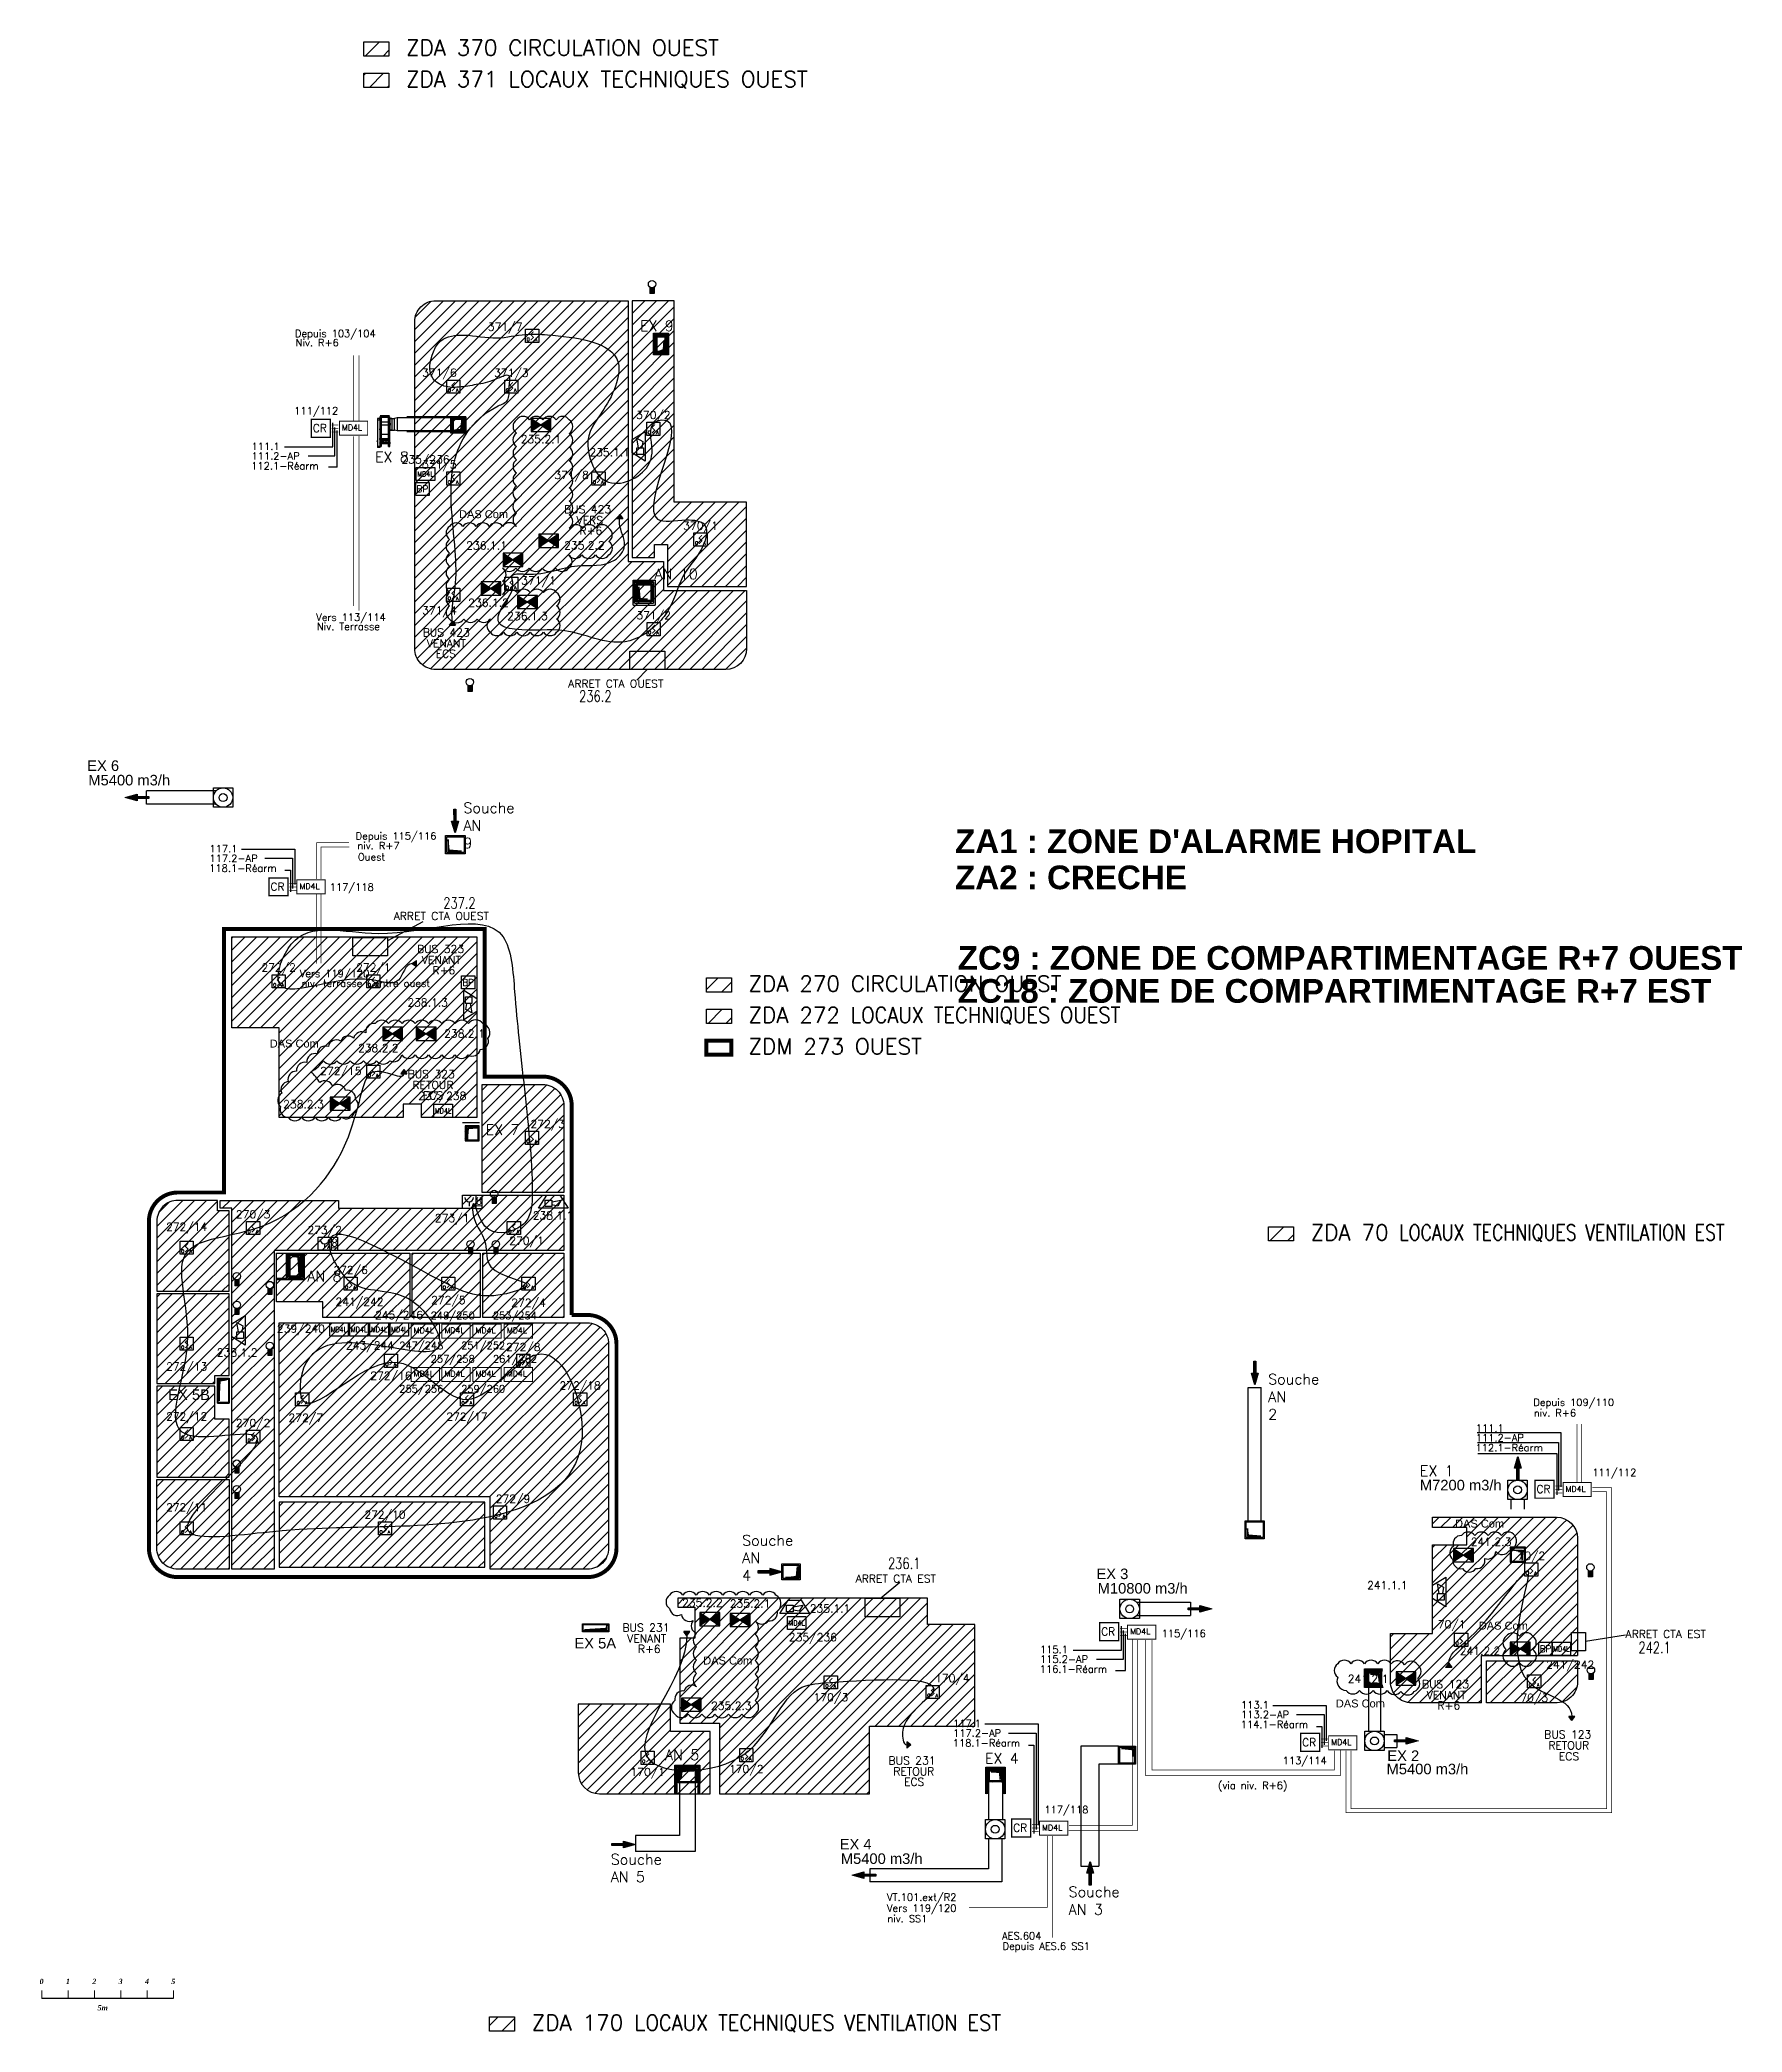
# Model space of a CAD drawing. Header units: millimetres. Extents: x 94.3 to 158.9, y 2.3 to 77.9.
import ezdxf
from ezdxf.enums import TextEntityAlignment as Align

# ---------------------------------------------------------------- set-up
doc = ezdxf.new("R2010")
doc.units = ezdxf.units.MM
for name, pattern in [('CACHE2', [4.7625, 3.175, -1.5875]), ('CONTINU', [0]), ('SLD', [0])]:
    doc.linetypes.add(name, pattern=pattern)
for name, color, linetype in [('003 Mur porteur', 7, 'Continuous'), ('004 cloisons', 7, 'Continuous'), ('50-EXT', 10, 'Continuous'), ('51-AN', 140, 'Continuous'), ('AN', 140, 'Continuous'), ('ATEIS MISE EN SECURITE', 7, 'Continuous'), ('ATEIS ZONES MES', 7, 'Continuous'), ('BEG-EXT', 10, 'Continuous'), ('EXT', 10, 'Continuous'), ('JCC-ADRESSAGE', 6, 'Continuous'), ('JCC-BOUTON POUSSOIR REARMEMENT CCF', 3, 'Continuous'), ('JCC-CCF', 6, 'Continuous'), ('JCC-COMMUN', 2, 'Continuous'), ('JCC-DECLENCHEUR MANUEL AVEC ISOLATEUR', 5, 'Continuous'), ('JCC-DIFFUSEUR SONORE', 3, 'Continuous'), ('JCC-ELEMENT DEPORTE_4 L DAS', 1, 'Continuous'), ('JCC-FILERIE SDI', 6, 'Continuous'), ('JCC-INDICATEUR ACTION', 1, 'Continuous'), ('JCC-LOCAUX', 4, 'Continuous'), ('JCC-OPTIQUE_A', 1, 'Continuous'), ('JCC-ZONING ZDA-ZDM', 5, 'Continuous'), ('SSI_DF_EX', 10, 'Continuous')]:
    doc.layers.add(name, color=color, linetype=linetype)
doc.layers.add('JCC-MD4L', color=1, linetype='Continuous', lineweight=0)
doc.styles.add('ARIAL', font='arial.ttf')
doc.styles.add('HELVL', font='ROMAND.SHX')
doc.styles.add('JOHNSON', font='')
doc.styles.add('LOCAUX', font='romans.shx', dxfattribs={"width": 0.75})
doc.styles.add('ROMANC', font='romanc')
doc.styles.add('ROMANC9', font='')
doc.styles.get("Standard").update_dxf_attribs({"font": 'romans.shx'})
doc.styles.add('TEXTE', font='romans.shx')
doc.styles.get('JOHNSON').set_extended_font_data('Arial', bold=True)
doc.styles.get('ROMANC9').set_extended_font_data('Times New Roman', italic=True, bold=True)
pattern_1 = [(45, (95.6625, 4.20848), (-0.2245064, 0.2245064), [])]
pattern_2 = [(45, (112.49997, -21.81103), (-0.3367596, 0.3367596), [])]
pattern_3 = [(45, (89.308, -22.21706), (-0.3367596, 0.3367596), [])]
pattern_4 = [(45, (-49.161612, -41.077105), (-0.0176776695, 0.0176776695), [])]
pattern_5 = [(45, (-49.161612, -41.464957), (-0.0176776695, 0.0176776695), [])]
pattern_6 = [(225, (-49.537068, -40.983023), (0.01835758, -0.01835758), [])]

msp = doc.modelspace()

# ---------------------------------------------------------------- texts
at = {"layer": '51-AN', "char_height": 0.4, "attachment_point": 1}
for s, insert, width in [('AN 10', (117.652, 57.866), 1.91686), ('Souche AN 9', (110.4, 48.988), 1.36452), ('AN 8', (104.474, 31.209), 1.36452), ('Souche AN 2', (140.95, 27.301), 1.36452), ('Souche AN 4', (120.981, 21.186), 1.36452), ('AN 5', (118.053, 13.046), 1.36452), ('Souche AN 5', (115.992, 9.079), 1.55514), ('Souche AN 3', (133.374, 7.841), 1.55514)]:
    msp.add_mtext(s, dxfattribs=dict(at, insert=insert, width=width))
at = {"layer": 'ATEIS MISE EN SECURITE', "color": 0, "style": 'HELVL'}
for s, height, p in [('Depuis 103/104', 0.27495, (104.008, 66.656)), ('Niv. R+6', 0.2749, (104.035, 66.306)), ('111/112', 0.2749, (103.978, 63.722)), ('111.1', 0.2749, (102.359, 62.372)), ('111.2-AP', 0.2749, (102.359, 62.007)), ('112.1-Réarm', 0.27495, (102.348, 61.631)), ('Vers 113/114', 0.27495, (104.813, 55.884)), ('Niv. Terrasse', 0.27495, (104.841, 55.534)), ('Depuis 115/116', 0.27495, (106.313, 47.583)), ('117.1', 0.2749, (100.764, 47.1)), ('117.2-AP', 0.2749, (100.764, 46.735)), ('niv. R+7', 0.2749, (106.378, 47.214)), ('Ouest', 0.2749, (106.394, 46.787)), ('118.1-Réarm', 0.27495, (100.754, 46.36)), ('117/118', 0.2749, (105.327, 45.643)), ('Vers 119/120', 0.27495, (104.19, 42.362)), ('niv. terrasse Centre ouest', 0.27495, (104.255, 41.993)), ('249/250', 0.2749, (109.16, 29.378)), ('253/254', 0.2749, (111.52, 29.378)), ('247/248', 0.2749, (107.967, 28.242)), ('257/258', 0.2749, (109.16, 27.733)), ('251/252', 0.2749, (110.316, 28.242)), ('261/262', 0.2749, (111.52, 27.733)), ('255/256', 0.2749, (107.967, 26.596)), ('259/260', 0.2749, (110.316, 26.596)), ('Depuis 109/110', 0.27495, (151.019, 26.085)), ('niv. R+6', 0.2749, (151.036, 25.683)), ('111.1', 0.2749, (148.833, 25.105)), ('111.2-AP', 0.2749, (148.833, 24.74)), ('112.1-Réarm', 0.27495, (148.823, 24.365)), ('111/112', 0.2749, (153.253, 23.425)), ('115/116', 0.2749, (136.907, 17.313)), ('115.1', 0.2749, (132.289, 16.701)), ('116.1-Réarm', 0.27495, (132.279, 15.961)), ('115.2-AP', 0.2749, (132.289, 16.336)), ('113.1', 0.2749, (139.921, 14.6)), ('113.2-AP', 0.2749, (139.921, 14.235)), ('117.1', 0.2749, (128.989, 13.897)), ('117.2-AP', 0.2749, (128.989, 13.532)), ('114.1-Réarm', 0.27495, (139.91, 13.86)), ('118.1-Réarm', 0.27495, (128.979, 13.157)), ('113/114', 0.2749, (141.504, 12.487)), ('(via niv. R+6)', 0.27495, (139.049, 11.542)), ('117/118', 0.2749, (132.455, 10.626)), ('VT.101.ext/R2', 0.27495, (126.479, 7.3)), ('Vers 119/120', 0.27495, (126.479, 6.887)), ('niv. SS1', 0.2749, (126.497, 6.485)), ('AES.604', 0.2749, (130.848, 5.835)), ('Depuis AES.6 SS1', 0.27495, (130.869, 5.446))]:
    msp.add_text(s, height=height, dxfattribs=at).set_placement(p)
at = {"layer": 'ATEIS ZONES MES', "color": 0, "char_height": 0.9, "attachment_point": 1, "style": 'JOHNSON'}
for s, insert, width in [("ZA1 : ZONE D'ALARME HOPITAL", (129.064, 47.968), 30.45065), ('ZA2 : CRECHE', (129.064, 46.599), 30.45065), ('ZC9 : ZONE DE COMPARTIMENTAGE R+7 OUEST', (129.167, 43.541), 39.97498), ('ZC18 : ZONE DE COMPARTIMENTAGE R+7 EST', (129.167, 42.289), 39.97498)]:
    msp.add_mtext(s, dxfattribs=dict(at, insert=insert, width=width))
at = {"layer": 'BEG-EXT', "insert": (146.708, 23.82), "char_height": 0.4, "width": 2.09347, "attachment_point": 1}
msp.add_mtext('EX 1', dxfattribs=at)
at = {"layer": 'BEG-EXT', "ltscale": 0.5, "insert": (146.708, 23.281), "char_height": 0.4, "width": 3.45089, "attachment_point": 1, "style": 'ARIAL'}
msp.add_mtext('M7200 m3/h', dxfattribs=at)
at = {"layer": 'EXT', "ltscale": 0.5, "style": 'ARIAL'}
for s, p in [('   EX 6', (96.494, 50.189)), ('M5400 m3/h', (97.716, 49.64)), ('   EX 5B', (99.754, 26.31)), ('   EX 3', (134.804, 19.512)), ('M10800 m3/h', (136.187, 18.963)), ('   EX 5A', (115.174, 16.879)), ('   EX 2', (145.845, 12.609)), ('M5400 m3/h', (146.997, 12.105)), ('   EX 4', (125.058, 9.251)), ('M5400 m3/h', (126.28, 8.702))]:
    msp.add_text(s, height=0.4, dxfattribs=at).set_placement(p, align=Align.CENTER)
at = {"layer": 'EXT', "char_height": 0.4, "width": 1.36452, "attachment_point": 1}
for s, insert in [('EX 9', (117.101, 67.282)), ('EX 8', (107.046, 62.305)), ('EX 7', (111.245, 36.771)), ('EX 4', (130.199, 12.909))]:
    msp.add_mtext(s, dxfattribs=dict(at, insert=insert))
at = {"layer": 'JCC-CCF', "color": 0}
for s, p in [('ARRET CTA OUEST', (114.381, 53.503)), ('ARRET CTA OUEST', (107.755, 44.682)), ('ARRET CTA EST', (125.291, 19.531)), ('ARRET CTA EST', (154.517, 17.43))]:
    msp.add_text(s, height=0.3, dxfattribs=at).set_placement(p, align=Align.MIDDLE_LEFT)
at = {"layer": 'JCC-CCF', "lineweight": 0, "char_height": 0.3, "width": 20.85784, "attachment_point": 1, "style": 'ARIAL'}
for insert in [(110.235, 60.084), (103.05, 39.991), (148.046, 21.769), (148.946, 17.895), (119.504, 16.571), (143.519, 14.942)]:
    msp.add_mtext('DAS Com', dxfattribs=dict(at, insert=insert))
at = {"layer": 'JCC-CCF', "style": 'TEXTE', "width": 0.75}
for tag, p in [('236.2', (115.41, 53.024)), ('237.2', (110.252, 45.174)), ('236.1', (127.133, 20.11)), ('242.1', (155.622, 16.917))]:
    msp.add_attdef(tag, text='', height=0.425, dxfattribs=at).set_placement(p, align=Align.MIDDLE_CENTER)
at = {"layer": 'JCC-FILERIE SDI', "color": 4}
for s, p in [('BUS 423', (114.223, 59.969)), ('VERS', (114.699, 59.554)), ('R+6', (114.811, 59.16)), ('BUS 423', (108.856, 55.296)), ('VENANT', (109.015, 54.881)), ('ECS', (109.35, 54.487))]:
    msp.add_text(s, height=0.3, dxfattribs=at).set_placement(p)
at = {"layer": 'JCC-FILERIE SDI', "color": 1}
for s, p in [('BUS 323', (108.642, 43.279)), ('VENANT', (108.824, 42.864)), ('R+6', (109.23, 42.47)), ('BUS 323', (108.285, 38.531)), ('RETOUR', (108.468, 38.116)), ('ECS', (108.859, 37.722))]:
    msp.add_text(s, height=0.3, dxfattribs=at).set_placement(p)
at = {"layer": 'JCC-FILERIE SDI', "color": 5}
for s, p in [('BUS 231', (116.438, 17.522)), ('VENANT', (116.621, 17.107)), ('R+6', (117.026, 16.713)), ('BUS 231', (126.538, 12.476)), ('RETOUR', (126.721, 12.061)), ('ECS', (127.126, 11.667))]:
    msp.add_text(s, height=0.3, dxfattribs=at).set_placement(p)
at = {"layer": 'JCC-FILERIE SDI'}
for s, p in [('BUS 123', (146.789, 15.376)), ('VENANT', (146.971, 14.961)), ('R+6', (147.376, 14.567)), ('BUS 123', (151.429, 13.466)), ('RETOUR', (151.585, 13.05)), ('ECS', (151.985, 12.635))]:
    msp.add_text(s, height=0.3, dxfattribs=at).set_placement(p)
at = {"layer": 'JCC-ZONING ZDA-ZDM', "color": 4, "insert": (108.223, 77.939), "char_height": 0.6, "width": 18.5478, "attachment_point": 1}
msp.add_mtext('ZDA 370 CIRCULATION OUEST', dxfattribs=at)
at = {"layer": 'JCC-ZONING ZDA-ZDM', "insert": (108.223, 76.749), "char_height": 0.6, "width": 18.5478, "attachment_point": 1}
msp.add_mtext('ZDA 371 LOCAUX TECHNIQUES OUEST', dxfattribs=at)
at = {"layer": 'JCC-ZONING ZDA-ZDM', "color": 42, "char_height": 0.6, "width": 18.5478, "attachment_point": 1}
for s, insert in [('{\\C6;ZDA 270 CIRCULATION OUEST}', (121.226, 42.414)), ('ZDA 272 {\\W0.9;LOCAUX TECHNIQUES OUEST}', (121.226, 41.223))]:
    msp.add_mtext(s, dxfattribs=dict(at, insert=insert))
at = {"layer": 'JCC-ZONING ZDA-ZDM', "color": 90, "insert": (121.226, 40.033), "char_height": 0.6, "width": 18.5478, "attachment_point": 1}
msp.add_mtext('ZDM 273 OUEST', dxfattribs=at)
at = {"layer": 'JCC-ZONING ZDA-ZDM', "color": 1, "insert": (142.564, 32.969), "char_height": 0.6, "width": 25.89264, "attachment_point": 1}
msp.add_mtext('ZDA 70 {\\W0.8;LOCAUX TECHNIQUES VENTILATION EST}', dxfattribs=at)
at = {"layer": 'JCC-ZONING ZDA-ZDM', "color": 113, "insert": (112.996, 2.973), "char_height": 0.6, "width": 25.82415, "attachment_point": 1}
msp.add_mtext('ZDA 170 L{\\W0.9;OCAUX TECHNIQUES VENTILATION EST}', dxfattribs=at)

# ---------------------------------------------------------------- blocks, each defined once
blk = doc.blocks.new('diffuseur sonore')
at = {"layer": 'JCC-DIFFUSEUR SONORE', "color": 0}
for p, q in [((-5.62, -2.5), (-2.5, 2.5)), ((-2.5, 2.5), (2.5, 2.5)), ((-0.6, 0), (3.03, 0.64)), ((3.03, 0.64), (1.75, -1.66)), ((2.5, 2.5), (5.62, -2.5)), ((5.62, -2.5), (-5.62, -2.5)), ((1.75, -1.66), (-0.6, -1.25))]:
    blk.add_line(p, q, dxfattribs=at)
blk.add_lwpolyline([(-3.09, 0.63), (-0.6, 0.63), (-0.6, -1.87), (-3.09, -1.87)], close=True, dxfattribs=at)
at = {"layer": 'JCC-ADRESSAGE', "style": 'TEXTE'}
blk.add_attdef('ADRESSE', text='', height=3, dxfattribs=at).set_placement((0, 5), align=Align.MIDDLE)
at = {"layer": 'JCC-LOCAUX', "style": 'LOCAUX', "width": 0.85, "flags": 8}
for p in [(0, 13.75), (0, 11.25), (0, 8.75)]:
    blk.add_attdef('PIECE', text='', height=1.75, dxfattribs=at).set_placement(p, align=Align.MIDDLE)
blk = doc.blocks.new('déclencheur manuel avec isolateur')
at = {"layer": 'JCC-DECLENCHEUR MANUEL AVEC ISOLATEUR', "color": 0}
for p, q in [((2.5, 2.5), (5.02, 2.5)), ((5.02, -2.5), (5.02, 2.5)), ((0, 0), (0, -1.66)), ((2.5, -2.5), (5.02, -2.5))]:
    blk.add_line(p, q, dxfattribs=at)
blk.add_lwpolyline([(-2.5, 2.5), (2.5, 2.5), (2.5, -2.5), (-2.5, -2.5)], close=True, dxfattribs=at)
blk.add_arc((0, 1.66), 1.66, 180, 0, dxfattribs=at)
at = {"layer": 'JCC-ADRESSAGE', "style": 'TEXTE'}
blk.add_attdef('ADRESSE', text='', height=3, dxfattribs=at).set_placement((0, 5), align=Align.MIDDLE)
at = {"layer": 'JCC-DECLENCHEUR MANUEL AVEC ISOLATEUR', "color": 0}
blk.add_text('ICC', height=1.668, rotation=90, dxfattribs=at).set_placement((3.76, 0), align=Align.MIDDLE_CENTER)
blk.add_text('A', height=1.25, dxfattribs=at).set_placement((1.5, -2), align=Align.CENTER)
at = {"layer": 'JCC-LOCAUX', "style": 'LOCAUX', "width": 0.85, "flags": 8}
for p in [(0, 13.75), (0, 11.25), (0, 8.75)]:
    blk.add_attdef('PIECE', text='', height=1.75, dxfattribs=at).set_placement(p, align=Align.MIDDLE)
blk = doc.blocks.new('indicateur action')
at = {"layer": 'JCC-INDICATEUR ACTION'}
blk.add_hatch(color=0, dxfattribs=at).paths.add_polyline_path([(0.8, -0.05, -0.315344), (-0.8, -0.05), (-0.8, -2.5), (0.8, -2.5)])
at = {"layer": 'JCC-INDICATEUR ACTION', "color": 0}
for p, q in [((-0.8, -0.05), (-0.8, -2.5)), ((0.8, -2.5), (-0.8, -2.5)), ((0.8, -0.05), (0.8, -2.5))]:
    blk.add_line(p, q, dxfattribs=at)
blk.add_circle((0, 1.1), 1.4, dxfattribs=at)
at = {"layer": 'JCC-ADRESSAGE', "style": 'TEXTE'}
blk.add_attdef('ADRESSE', text='', height=3, dxfattribs=at).set_placement((0, 5), align=Align.MIDDLE)
at = {"layer": 'JCC-LOCAUX', "lineweight": 0, "style": 'LOCAUX', "width": 0.75, "flags": 8}
for p in [(0, 13.75), (0, 11.25), (0, 8.75)]:
    blk.add_attdef('PIECE', text='', height=1.75, dxfattribs=at).set_placement(p, align=Align.MIDDLE)
blk = doc.blocks.new('optique_a')
at = {"layer": 'JCC-OPTIQUE_A', "color": 0}
blk.add_lwpolyline([(-2.5, 2.5), (2.5, 2.5), (2.5, -2.5), (-2.5, -2.5)], close=True, dxfattribs=at)
at = {"layer": 'JCC-OPTIQUE_A', "color": 0, "const_width": 0.385}
blk.add_lwpolyline([(0.54, 1.63), (-0.54, 0.54), (0.54, -0.54), (-0.54, -1.63)], dxfattribs=at)
at = {"layer": 'JCC-ADRESSAGE', "style": 'TEXTE'}
blk.add_attdef('ADRESSE', text='', height=3, dxfattribs=at).set_placement((0, 5), align=Align.MIDDLE)
at = {"layer": 'JCC-LOCAUX', "style": 'LOCAUX', "width": 0.85, "flags": 8}
for p in [(0, 13.75), (0, 11.25), (0, 8.75)]:
    blk.add_attdef('PIECE', text='', height=1.75, dxfattribs=at).set_placement(p, align=Align.MIDDLE)
at = {"layer": 'JCC-OPTIQUE_A', "color": 0}
for s, p in [('O', (-1.5, -2)), ('A', (1.5, -2))]:
    blk.add_text(s, height=1.25, dxfattribs=at).set_placement(p, align=Align.CENTER)
blk = doc.blocks.new('MD4L')
at = {"layer": 'JCC-ELEMENT DEPORTE_4 L DAS', "color": 0}
blk.add_lwpolyline([(-3.5, 2.5), (3.5, 2.5), (3.5, -2.5), (-3.5, -2.5)], close=True, dxfattribs=at)
at = {"layer": 'JCC-ADRESSAGE', "style": 'TEXTE'}
blk.add_attdef('ADRESSE', text='', height=3, dxfattribs=at).set_placement((0, 5), align=Align.MIDDLE)
at = {"layer": 'JCC-ELEMENT DEPORTE_4 L DAS', "color": 0, "width": 0.8}
blk.add_text('MD4L', height=2, dxfattribs=at).set_placement((0, 0), align=Align.MIDDLE_CENTER)
blk = doc.blocks.new('clapet coupe feu_Réarm élect')
at = {"layer": 'JCC-CCF'}
h = blk.add_hatch(color=0, dxfattribs=at)
h.paths.add_polyline_path([(-3.76, 2.5), (-3.76, -2.5), (0, 0)])
h.paths.add_polyline_path([(3.76, 2.5), (0, 0), (3.76, -2.5)])
at = {"layer": 'JCC-CCF', "color": 0}
for p, q in [((3.76, 2.5), (-3.76, -2.5)), ((-3.76, 2.5), (3.76, -2.5))]:
    blk.add_line(p, q, dxfattribs=at)
blk.add_lwpolyline([(3.76, 2.5), (-3.76, 2.5), (-3.76, -2.5), (3.76, -2.5)], close=True, dxfattribs=at)
at = {"layer": 'JCC-ADRESSAGE', "style": 'TEXTE'}
blk.add_attdef('ADRESSE', text='', height=3, dxfattribs=at).set_placement((0, 5), align=Align.MIDDLE)
at = {"layer": 'JCC-LOCAUX', "style": 'LOCAUX', "width": 0.85, "flags": 8}
for p in [(0, 13.75), (0, 11.25), (0, 8.75)]:
    blk.add_attdef('PIECE', text='', height=1.75, dxfattribs=at).set_placement(p, align=Align.MIDDLE)
blk = doc.blocks.new('commun')
at = {"layer": 'JCC-COMMUN', "color": 0}
blk.add_lwpolyline([(-2.5, 2.5), (2.5, 2.5), (2.5, -2.5), (-2.5, -2.5)], close=True, dxfattribs=at)
at = {"layer": 'JCC-ADRESSAGE', "style": 'TEXTE'}
blk.add_attdef('ADRESSE', text='', height=3, dxfattribs=at).set_placement((0, 5), align=Align.MIDDLE)
at = {"layer": 'JCC-COMMUN', "color": 0, "style": 'TEXTE'}
blk.add_attdef('GENRE', text='', height=2.5, dxfattribs=at).set_placement((0, 0), align=Align.MIDDLE)
at = {"layer": 'JCC-LOCAUX', "style": 'LOCAUX', "width": 0.85, "flags": 8}
for p in [(0, 13.75), (0, 11.25), (0, 8.75)]:
    blk.add_attdef('PIECE', text='', height=1.75, dxfattribs=at).set_placement(p, align=Align.MIDDLE)
blk = doc.blocks.new('ECHELLE')
at = {"linetype": 'Continuous', "lineweight": 20}
for p, q in [((0, 3), (0, 0)), ((10, 0), (10, 3)), ((20, 0), (20, 3)), ((30, 0), (30, 3)), ((40, 0), (40, 3)), ((50, 0), (50, 3))]:
    blk.add_line(p, q, dxfattribs=at)
at = {"linetype": 'Continuous', "lineweight": 20, "const_width": 0.5, "flags": 128}
blk.add_lwpolyline([(0, 0), (50, 0)], dxfattribs=at)
at = {"linetype": 'Continuous', "style": 'ROMANC9'}
for s, p in [('0', (-0.83, 5.42)), ('1', (9.17, 5.42)), ('2', (19.17, 5.42)), ('3', (29.17, 5.42)), ('4', (39.17, 5.42)), ('5', (49.17, 5.42)), ('5m', (21.17, -4.58))]:
    blk.add_text(s, height=2, dxfattribs=at).set_placement(p)
blk = doc.blocks.new('w-SSI-Flèche-DF')
blk.add_hatch(color=256).paths.add_polyline_path([(30, 8.5), (30, 2.5), (0, 2.5), (0, -2.5), (30, -2.5), (30, -8.5), (60, 0)])
blk.add_lwpolyline([(30, 8.5), (60, 0), (30, -8.5), (30, -2.5), (0, -2.5), (0, 2.5), (30, 2.5), (30, 8.5)])
blk = doc.blocks.new('A$C20DD5AA8')
at = {"color": 4, "linetype": 'Continuous', "const_width": 0.364}
blk.add_lwpolyline([(0.18, 5.52), (0.18, 0.18), (10.88, 0.18), (10.88, 5.52)], close=True, dxfattribs=at)
at = {"linetype": 'Continuous', "style": 'ROMANC'}
blk.add_text('MD4L', height=2.183, dxfattribs=at).set_placement((1.13, 2))
blk = doc.blocks.new('COFFRET DE RELAYAGE VENTILATEUR')
at = {"color": 4, "linetype": 'Continuous', "const_width": 0.02}
blk.add_lwpolyline([(0, 0.275), (0, 0), (0.292, 0), (0.292, 0.275)], close=True, dxfattribs=at)
at = {"linetype": 'SLD', "style": 'ROMANC'}
blk.add_text('CR', height=0.1211, dxfattribs=at).set_placement((0.021, 0.079))

# ---------------------------------------------------------------- hatches: boundary and pattern name
at = {"layer": '50-EXT', "lineweight": 9}
h = msp.add_hatch(dxfattribs=at)
h.set_pattern_fill('ANSI31', color=9, scale=0.3, angle=551.23841, style=0)
h.set_pattern_definition([(236.2384066, (13255.478427, 3430.32285), (0.03117589424, -0.02084019238), [])])
h.paths.add_polyline_path([(117.673, 66.747), (118.133, 66.747), (118.133, 65.987), (118.153, 65.987), (118.193, 65.987), (118.193, 66.807), (117.613, 66.807), (117.613, 65.987), (117.653, 65.987), (117.673, 65.987)])
h.paths.add_polyline_path([(118.093, 66.707), (117.713, 66.707), (117.713, 66.027), (118.093, 66.027)], flags=17)
h.paths.add_polyline_path([(118.053, 66.067), (117.753, 66.067), (117.753, 66.667), (118.053, 66.667)], flags=16)
h.paths.add_polyline_path([(118.022, 66.125), (117.782, 66.108), (117.992, 66.18), (118.026, 66.527)], flags=0)
h.paths.add_polyline_path([(118.026, 66.527), (118.022, 66.125), (117.782, 66.108), (117.992, 66.18)], flags=0)
h.paths.add_polyline_path([(118.026, 66.527), (118.022, 66.125), (117.782, 66.108), (117.992, 66.18)], flags=0)
at = {"layer": '50-EXT', "ltscale": 0.01}
msp.add_hatch(color=256, dxfattribs=at).paths.add_polyline_path([(118.026, 66.527), (118.022, 66.125), (117.782, 66.108), (117.992, 66.18)])
msp.add_hatch(color=256, dxfattribs=at).paths.add_polyline_path([(118.026, 66.527), (118.022, 66.125), (117.782, 66.108), (117.992, 66.18)])
at = {"layer": '50-EXT', "lineweight": 9}
h = msp.add_hatch(dxfattribs=at)
h.set_pattern_fill('ANSI31', color=9, scale=0.3, angle=551.23841, style=0)
h.set_pattern_definition([(236.238407, (-53.861006, -40.12225), (0.031175894, -0.0208401924), [])])
h.paths.add_polyline_path([(109.92, 63.633), (109.92, 63.009), (110.493, 63.009), (110.493, 63.633)])
h.paths.add_polyline_path([(110.453, 63.592), (110.453, 63.05), (109.96, 63.05), (109.96, 63.592)], flags=16)
h.paths.add_polyline_path([(110.43, 63.569), (110.43, 63.073), (109.983, 63.073), (109.983, 63.569)], flags=0)
h.paths.add_polyline_path([(110.407, 63.546), (110.407, 63.096), (110.007, 63.096), (110.007, 63.546)], flags=0)
at = {"layer": '50-EXT'}
h = msp.add_hatch(dxfattribs=at)
h.set_pattern_fill('ANSI31', color=9, scale=0.3)
h.set_pattern_definition([(45, (-49.161612, -41.464957), (-0.026516504, 0.026516504), [])])
h.paths.add_polyline_path([(110.47, 36.143), (111, 36.143), (111, 36.723), (110.47, 36.723)])
h.paths.add_polyline_path([(110.51, 36.683), (110.96, 36.683), (110.96, 36.183), (110.562, 36.183), (110.562, 36.182), (110.562, 36.183), (110.51, 36.183)], flags=16)
for points in [[(110.93, 36.644), (110.562, 36.644), (110.562, 36.182), (110.596, 36.611)], [(130.434, 12.196), (130.794, 12.196), (130.781, 11.905), (130.761, 12.163)]]:
    msp.add_hatch(color=256, dxfattribs=at).paths.add_polyline_path(points)
at = {"layer": '51-AN'}
for points in [[(109.825, 47.591), (109.825, 47.145), (110.329, 47.145), (109.861, 47.181)], [(103.922, 31.758), (104.17, 31.758), (104.17, 31.055), (104.133, 31.722)], [(103.922, 31.758), (104.17, 31.758), (104.17, 31.055), (104.133, 31.722)], [(140.163, 21.44), (140.163, 21.139), (140.666, 21.139), (140.199, 21.176)], [(135.82, 12.776), (135.82, 13.077), (135.388, 13.077), (135.785, 13.04)], [(118.655, 11.929), (118.655, 12.23), (119.158, 12.23), (118.691, 12.193)]]:
    msp.add_hatch(color=256, dxfattribs=at).paths.add_polyline_path(points)
at = {"layer": 'AN', "lineweight": 9}
h = msp.add_hatch(dxfattribs=at)
h.set_pattern_fill('ANSI31', color=9, scale=0.207692, angle=540, style=0)
h.set_pattern_definition(pattern_6)
h.paths.add_polyline_path([(117.613, 57.357), (117.613, 57.427), (116.843, 57.427), (116.843, 56.557), (116.913, 56.557), (116.913, 57.357)])
h = msp.add_hatch(dxfattribs=at)
h.set_pattern_fill('ANSI31', color=9, scale=0.207692, angle=540, style=0)
h.set_pattern_definition(pattern_6)
h.paths.add_polyline_path([(117.513, 57.257), (117.563, 57.257), (117.563, 57.307), (116.963, 57.307), (116.963, 56.607), (117.563, 56.607), (117.563, 56.657), (117.5, 56.657), (117.013, 56.657), (117.013, 57.257)])
at = {"layer": 'AN'}
msp.add_hatch(color=256, dxfattribs=at).paths.add_polyline_path([(117.389, 56.711), (117.056, 56.711), (117.056, 57.171), (117.096, 56.75)])
at = {"layer": 'AN', "ltscale": 0.04}
h = msp.add_hatch(color=256, dxfattribs=at)
h.dxf.hatch_style = 1
h.paths.add_polyline_path([(123.08, 19.99), (123.041, 19.62), (122.63, 19.58), (123.08, 19.58)])
at = {"layer": 'AN', "lineweight": 9}
h = msp.add_hatch(dxfattribs=at)
h.set_pattern_fill('ANSI31', color=9, scale=0.2, style=0)
h.set_pattern_definition(pattern_4)
h.paths.add_polyline_path([(119.378, 12.455), (118.432, 12.455), (118.432, 11.367), (118.513, 11.367), (118.513, 12.374), (119.297, 12.374), (119.297, 11.367), (119.378, 11.367), (119.378, 12.374)])
h = msp.add_hatch(dxfattribs=at)
h.set_pattern_fill('ANSI31', color=9, scale=0.2, style=0)
h.set_pattern_definition(pattern_4)
h.paths.add_polyline_path([(119.251, 11.782), (119.251, 12.328), (118.559, 12.328), (118.559, 11.782), (119.205, 11.782)])
h.paths.add_polyline_path([(119.205, 11.828), (118.605, 11.828), (118.605, 12.282), (119.205, 12.282)], flags=16)
h.paths.add_polyline_path([(119.158, 12.23), (118.691, 12.193), (118.655, 11.929), (118.655, 12.23)], flags=0)
at = {"layer": 'BEG-EXT', "lineweight": 9}
h = msp.add_hatch(dxfattribs=at)
h.set_pattern_fill('ANSI31', color=9, scale=0.2, angle=-90, style=0)
h.set_pattern_definition([(315, (-49.161612, -41.464957), (0.0176776695, 0.0176776695), [])])
h.paths.add_polyline_path([(109.957, 63.626), (108.553, 63.626), (108.553, 63.596), (109.957, 63.596)])
h.paths.add_polyline_path([(109.34, 63.096), (109.08, 63.096), (109.074, 63.066), (109.361, 63.066)])
h.paths.add_polyline_path([(109.08, 63.096), (108.553, 63.096), (108.553, 63.066), (109.074, 63.066)])
h.paths.add_polyline_path([(109.921, 63.096), (109.34, 63.096), (109.361, 63.066), (109.957, 63.066), (109.957, 63.077, 0.032532)])
h.paths.add_polyline_path([(110.437, 63.622), (110.437, 63.626), (109.977, 63.626), (109.977, 63.622), (109.998, 63.596), (110.007, 63.596), (110.407, 63.596), (110.407, 63.586)])
h.paths.add_polyline_path([(110.007, 63.586), (109.998, 63.596), (109.977, 63.596), (109.977, 63.096), (109.998, 63.096), (110.007, 63.106)])
h.paths.add_polyline_path([(110.407, 63.106), (110.407, 63.096), (110.007, 63.096), (109.998, 63.096), (109.977, 63.07), (109.977, 63.066), (110.007, 63.066), (110.437, 63.066), (110.437, 63.07)])
h.paths.add_polyline_path([(110.437, 63.622), (110.407, 63.586), (110.407, 63.106), (110.437, 63.07)])
h.paths.add_polyline_path([(109.977, 63.096), (109.957, 63.096), (109.957, 63.077, -0.016617), (109.973, 63.066), (109.977, 63.07)])
h.paths.add_polyline_path([(109.998, 63.096), (109.977, 63.096), (109.977, 63.07)], flags=17)
at = {"layer": 'BEG-EXT', "ltscale": 0.01}
for points in [[(110.058, 63.124), (110.344, 63.123), (110.344, 63.553), (110.288, 63.153)], [(101.413, 27.079), (101.127, 27.074), (101.128, 26.277), (101.166, 27.035)], [(101.413, 27.079), (101.127, 27.074), (101.128, 26.277), (101.166, 27.035)], [(114.999, 17.591), (115.847, 17.596), (115.846, 17.757), (115.807, 17.635)], [(114.999, 17.591), (115.847, 17.596), (115.846, 17.757), (115.807, 17.635)]]:
    msp.add_hatch(color=256, dxfattribs=at).paths.add_polyline_path(points)
at = {"layer": 'BEG-EXT', "lineweight": 9}
h = msp.add_hatch(dxfattribs=at)
h.set_pattern_fill('ANSI31', color=9, scale=0.2, style=0)
h.set_pattern_definition(pattern_5)
h.paths.add_polyline_path([(101.063, 26.188), (101.513, 26.188), (101.513, 27.138), (101.063, 27.138)])
h.paths.add_polyline_path([(101.093, 27.108), (101.483, 27.108), (101.483, 26.218), (101.093, 26.218)], flags=16)
h.paths.add_polyline_path([(101.127, 27.074), (101.413, 27.079), (101.166, 27.035), (101.128, 26.277)], flags=0)
h = msp.add_hatch(dxfattribs=at)
h.set_pattern_fill('ANSI31', color=9, scale=0.2, style=0)
h.set_pattern_definition(pattern_5)
h.paths.add_polyline_path([(150.141, 20.151), (150.721, 20.151), (150.721, 20.731), (150.141, 20.731)])
h.paths.add_polyline_path([(150.181, 20.691), (150.681, 20.691), (150.681, 20.191), (150.181, 20.191)], flags=16)
h.paths.add_polyline_path([(150.268, 20.61), (150.604, 20.609), (150.589, 20.226), (150.552, 20.549)], flags=0)
at = {"layer": 'BEG-EXT'}
msp.add_hatch(color=256, dxfattribs=at).paths.add_polyline_path([(150.268, 20.61), (150.604, 20.609), (150.589, 20.226), (150.552, 20.549)])
at = {"layer": 'BEG-EXT', "lineweight": 9}
h = msp.add_hatch(dxfattribs=at)
h.set_pattern_fill('ANSI31', color=9, scale=0.2, style=0)
h.set_pattern_definition(pattern_5)
h.paths.add_polyline_path([(114.921, 17.517), (115.921, 17.517), (115.921, 17.817), (114.921, 17.817)])
h.paths.add_polyline_path([(114.951, 17.787), (115.891, 17.787), (115.891, 17.547), (114.951, 17.547)], flags=16)
h.paths.add_polyline_path([(114.999, 17.591), (115.807, 17.635), (115.846, 17.757), (115.847, 17.596)], flags=0)
at = {"layer": 'EXT', "ltscale": 0.01}
for points in [[(110.058, 63.124), (110.394, 63.123), (110.394, 63.503), (110.338, 63.153)], [(145.169, 15.624), (145.164, 15.91), (144.833, 15.909), (145.125, 15.871)], [(145.169, 15.624), (145.164, 15.91), (144.833, 15.909), (145.125, 15.871)]]:
    msp.add_hatch(color=256, dxfattribs=at).paths.add_polyline_path(points)
at = {"layer": 'EXT', "lineweight": 9}
h = msp.add_hatch(dxfattribs=at)
h.set_pattern_fill('ANSI31', color=9, scale=0.2, style=0)
h.set_pattern_definition(pattern_5)
h.paths.add_polyline_path([(145.293, 16.105), (144.613, 16.105), (144.613, 15.403), (145.314, 15.403, -0.016128), (145.302, 15.473), (144.683, 15.473), (144.683, 16.035), (145.293, 16.035)])
h.paths.add_polyline_path([(145.253, 15.995), (144.723, 15.995), (144.723, 15.513), (145.253, 15.513)], flags=17)
h.paths.add_polyline_path([(145.213, 15.955), (145.213, 15.553), (144.763, 15.553), (144.763, 15.955)], flags=16)
at = {"layer": 'EXT'}
h = msp.add_hatch(dxfattribs=at)
h.set_pattern_fill('ANSI31', color=9, scale=0.2, style=0)
h.set_pattern_definition([(45, (-49.161612, -41.054957), (-0.0176776695, 0.0176776695), [])])
h.paths.add_polyline_path([(130.867, 12.275), (130.337, 12.275), (130.337, 11.813), (130.867, 11.813)], flags=17)
h.paths.add_polyline_path([(130.377, 12.235), (130.827, 12.235), (130.827, 11.853), (130.377, 11.853)], flags=16)
h.paths.add_polyline_path([(130.434, 12.196), (130.794, 12.196), (130.781, 11.905), (130.761, 12.163)], flags=0)
h.paths.add_polyline_path([(130.297, 12.315), (130.907, 12.315), (130.907, 11.367), (130.967, 11.367), (130.967, 12.375), (130.237, 12.375), (130.237, 11.367), (130.297, 11.367)])
at = {"layer": 'JCC-FILERIE SDI'}
for color, points in [(4, [(116.336, 59.92), (116.218, 59.764), (116.454, 59.764)]), (4, [(109.864, 55.718), (110.1, 55.718), (109.982, 55.874)]), (1, [(108.619, 42.761), (108.619, 42.997), (108.463, 42.879)]), (1, [(108.021, 38.695), (108.257, 38.695), (108.139, 38.851)]), (5, [(119.001, 17.519), (118.765, 17.519), (118.883, 17.363)]), (256, [(147.803, 16.317), (147.685, 16.16), (147.921, 16.16)]), (256, [(152.596, 14.296), (152.36, 14.296), (152.478, 14.14)]), (5, [(127.232, 13.335), (127.232, 13.099), (127.389, 13.217)])]:
    msp.add_hatch(color=color, dxfattribs=at).paths.add_polyline_path(points)
at = {"layer": 'JCC-ZONING ZDA-ZDM'}
h = msp.add_hatch(dxfattribs=at)
h.set_pattern_fill('ANSI31', color=4, scale=0.15, style=0)
h.set_pattern_definition(pattern_3)
h.paths.add_polyline_path([(106.625, 77.858), (107.571, 77.858), (107.571, 77.321), (106.625, 77.321)])
h = msp.add_hatch(dxfattribs=at)
h.set_pattern_fill('ANSI31', color=256, scale=0.15, style=0)
h.set_pattern_definition(pattern_3)
h.paths.add_polyline_path([(106.625, 76.668), (107.571, 76.668), (107.571, 76.131), (106.625, 76.131)])
h = msp.add_hatch(dxfattribs=at)
h.set_pattern_fill('ANSI31', color=256, scale=0.1, style=0)
h.set_pattern_definition(pattern_1)
edge = h.paths.add_edge_path()
edge.add_line((116.653, 68.037), (116.653, 58.137))
edge.add_line((116.653, 58.137), (118.003, 58.137))
edge.add_line((118.003, 58.137), (118.003, 57.037))
edge.add_line((118.003, 57.037), (121.153, 57.037))
edge.add_line((121.153, 57.037), (121.153, 54.837))
edge.add_arc((120.353, 54.837), 0.8, -89.99993, 0, ccw=False)
edge.add_line((120.353, 54.037), (109.353, 54.037))
edge.add_arc((109.353, 54.837), 0.8, 180, 270, ccw=False)
edge.add_line((108.553, 54.837), (108.553, 67.237))
edge.add_arc((109.353, 67.237), 0.8, 90, 180, ccw=False)
edge.add_line((109.353, 68.037), (116.653, 68.037))
h = msp.add_hatch(dxfattribs=at)
h.set_pattern_fill('ANSI31', color=256, style=0)
h.set_pattern_definition([(45, (95.6625, 4.2085), (-2.24506, 2.24506), [])])
h.paths.add_polyline_path([(118.403, 68.037), (116.803, 68.037), (116.803, 58.287), (117.653, 58.287), (117.653, 58.787), (118.153, 58.787), (118.153, 57.187), (121.153, 57.187), (121.153, 60.387), (118.403, 60.387)])
h = msp.add_hatch(dxfattribs=at)
h.set_pattern_fill('ANSI31', color=4, scale=0.1, style=0)
h.set_pattern_definition(pattern_1)
h.paths.add_polyline_path([(118.403, 68.037), (116.803, 68.037), (116.803, 58.287), (117.653, 58.287), (117.653, 58.787), (118.153, 58.787), (118.153, 57.187), (121.153, 57.187), (121.153, 60.387), (118.403, 60.387)])
h = msp.add_hatch(dxfattribs=at)
h.set_pattern_fill('ANSI31', color=42, scale=0.1, style=0)
h.set_pattern_definition(pattern_1)
h.paths.add_polyline_path([(110.913, 38.288), (110.913, 37.037), (108.813, 37.037), (108.813, 37.537), (108.113, 37.537), (108.113, 37.037), (103.413, 37.037), (103.413, 40.437), (101.613, 40.437), (101.613, 43.887), (110.913, 43.887)])
h = msp.add_hatch(dxfattribs=at)
h.set_pattern_fill('ANSI31', color=6, scale=0.15, style=0)
h.set_pattern_definition(pattern_2)
h.paths.add_polyline_path([(119.628, 42.333), (120.574, 42.333), (120.574, 41.796), (119.628, 41.796)])
h = msp.add_hatch(dxfattribs=at)
h.set_pattern_fill('ANSI31', color=42, scale=0.15, style=0)
h.set_pattern_definition(pattern_2)
h.paths.add_polyline_path([(119.628, 41.143), (120.574, 41.143), (120.574, 40.606), (119.628, 40.606)])
h = msp.add_hatch(dxfattribs=at)
h.set_pattern_fill('ANSI31', color=42, scale=0.1, style=0)
h.set_pattern_definition(pattern_1)
edge = h.paths.add_edge_path()
edge.add_line((111.113, 38.288), (113.413, 38.288))
edge.add_arc((113.413, 37.488), 0.8, 0, 90, ccw=False)
edge.add_line((114.213, 37.488), (114.213, 34.188))
edge.add_line((114.213, 34.188), (111.113, 34.188))
edge.add_line((111.113, 34.188), (111.113, 35.788))
edge.add_line((111.113, 35.788), (111.113, 38.288))
h = msp.add_hatch(dxfattribs=at)
h.set_pattern_fill('ANSI31', color=6, scale=0.1, style=0)
h.set_pattern_definition(pattern_1)
h.paths.add_polyline_path([(114.213, 34.088), (114.213, 31.988), (103.213, 31.988), (103.213, 19.888), (101.613, 19.888), (101.613, 33.588), (101.163, 33.588), (101.163, 33.888), (105.663, 33.888), (105.663, 33.588), (110.363, 33.588), (110.363, 34.088)])
h = msp.add_hatch(dxfattribs=at)
h.set_pattern_fill('ANSI31', color=42, scale=0.1, style=0)
h.set_pattern_definition(pattern_1)
edge = h.paths.add_edge_path()
edge.add_line((98.763, 33.088), (98.763, 30.438))
edge.add_line((98.763, 30.438), (101.513, 30.438))
edge.add_line((101.513, 30.438), (101.513, 33.488))
edge.add_line((101.513, 33.488), (101.063, 33.488))
edge.add_line((101.063, 33.488), (101.063, 33.888))
edge.add_line((101.063, 33.888), (99.563, 33.888))
edge.add_arc((99.563, 33.088), 0.8, 89.99991, 180.00001)
h = msp.add_hatch(dxfattribs=at)
h.set_pattern_fill('ANSI31', color=1, scale=0.15, style=0)
h.set_pattern_definition([(45, (69.40546, 21.3626), (-0.3367596, 0.3367596), [])])
h.paths.add_polyline_path([(140.967, 32.888), (141.913, 32.888), (141.913, 32.351), (140.967, 32.351)])
h = msp.add_hatch(dxfattribs=at)
h.set_pattern_fill('ANSI31', color=42, scale=0.1, style=0)
h.set_pattern_definition(pattern_1)
h.paths.add_polyline_path([(103.313, 30.038), (103.313, 31.888), (108.363, 31.888), (108.363, 29.438), (105.063, 29.438), (105.063, 30.038)])
h = msp.add_hatch(dxfattribs=at)
h.set_pattern_fill('ANSI31', color=42, scale=0.1, style=0)
h.set_pattern_definition(pattern_1)
h.paths.add_polyline_path([(111.04, 31.888), (111.04, 29.438), (108.463, 29.438), (108.463, 31.888)])
h = msp.add_hatch(dxfattribs=at)
h.set_pattern_fill('ANSI31', color=42, scale=0.1, style=0)
h.set_pattern_definition(pattern_1)
h.paths.add_polyline_path([(111.14, 29.438), (111.14, 31.888), (114.213, 31.888), (114.213, 29.438)])
h = msp.add_hatch(dxfattribs=at)
h.set_pattern_fill('ANSI31', color=42, scale=0.1, style=0)
h.set_pattern_definition(pattern_1)
h.paths.add_polyline_path([(101.513, 30.338), (98.763, 30.338), (98.763, 26.938), (100.963, 26.938), (100.963, 27.238), (101.513, 27.238)])
h = msp.add_hatch(dxfattribs=at)
h.set_pattern_fill('ANSI31', color=42, scale=0.1, style=0)
h.set_pattern_definition(pattern_1)
edge = h.paths.add_edge_path()
edge.add_line((103.413, 29.238), (115.113, 29.238))
edge.add_arc((115.113, 28.438), 0.8, -0.00007, 90, ccw=False)
edge.add_line((115.913, 28.438), (115.913, 20.688))
edge.add_arc((115.113, 20.688), 0.8, -90.00001, 0.00001, ccw=False)
edge.add_line((115.113, 19.888), (111.413, 19.888))
edge.add_line((111.413, 19.888), (111.413, 22.633))
edge.add_line((111.413, 22.633), (103.413, 22.633))
edge.add_line((103.413, 22.633), (103.413, 29.238))
h = msp.add_hatch(dxfattribs=at)
h.set_pattern_fill('ANSI31', color=42, scale=0.1, style=0)
h.set_pattern_definition(pattern_1)
edge = h.paths.add_edge_path()
edge.add_line((98.763, 26.838), (98.763, 23.388))
edge.add_line((98.763, 23.388), (101.513, 23.388))
edge.add_line((101.513, 23.388), (101.513, 25.588))
edge.add_line((101.513, 25.588), (100.963, 25.588))
edge.add_line((100.963, 25.588), (100.963, 26.838))
edge.add_line((100.963, 26.838), (98.763, 26.838))
h = msp.add_hatch(dxfattribs=at)
h.set_pattern_fill('ANSI31', color=42, scale=0.1, style=0)
h.set_pattern_definition(pattern_1)
edge = h.paths.add_edge_path()
edge.add_line((98.763, 23.288), (101.513, 23.288))
edge.add_line((101.513, 23.288), (101.513, 19.888))
edge.add_line((101.513, 19.888), (99.563, 19.888))
edge.add_arc((99.563, 20.688), 0.8, 179.99993, 270, ccw=False)
edge.add_line((98.763, 20.688), (98.763, 23.288))
h = msp.add_hatch(dxfattribs=at)
h.set_pattern_fill('ANSI31', color=42, scale=0.1, style=0)
h.set_pattern_definition(pattern_1)
h.paths.add_polyline_path([(103.413, 19.963), (111.213, 19.963), (111.213, 22.433), (103.413, 22.433)])
h = msp.add_hatch(dxfattribs=at)
h.set_pattern_fill('ANSI31', color=1, scale=0.1, style=0)
h.set_pattern_definition(pattern_1)
edge = h.paths.add_edge_path()
edge.add_line((147.193, 21.467), (147.193, 21.867))
edge.add_line((147.193, 21.867), (151.893, 21.867))
edge.add_arc((151.893, 21.067), 0.8, 0, 89.99998, ccw=False)
edge.add_line((152.693, 21.067), (152.693, 16.617))
edge.add_line((152.693, 16.617), (149.043, 16.617))
edge.add_line((149.043, 16.617), (149.043, 14.817))
edge.add_line((149.043, 14.817), (146.393, 14.817))
edge.add_arc((146.393, 15.617), 0.8, 179.99993, 270, ccw=False)
edge.add_line((145.593, 15.617), (145.593, 17.449))
edge.add_line((145.593, 17.449), (147.193, 17.449))
edge.add_line((147.193, 17.449), (147.193, 20.817))
edge.add_line((147.193, 20.817), (148.493, 20.817))
edge.add_line((148.493, 20.817), (148.493, 21.467))
edge.add_line((148.493, 21.467), (147.193, 21.467))
h = msp.add_hatch(dxfattribs=at)
h.set_pattern_fill('ANSI31', color=113, scale=0.1, style=0)
h.set_pattern_definition(pattern_1)
h.paths.add_polyline_path([(118.613, 14.767), (118.613, 14.045), (120.123, 14.045), (120.123, 11.367), (125.813, 11.367), (125.813, 13.925), (129.813, 13.925), (129.813, 17.785), (128.024, 17.785), (128.024, 18.784), (118.538, 18.784), (118.538, 18.444), (119.188, 18.444), (119.188, 17.267), (118.613, 17.267)])
h = msp.add_hatch(dxfattribs=at)
h.set_pattern_fill('ANSI31', color=1, scale=0.1, style=0)
h.set_pattern_definition(pattern_1)
edge = h.paths.add_edge_path()
edge.add_line((149.243, 14.817), (149.243, 16.417))
edge.add_line((149.243, 16.417), (152.693, 16.417))
edge.add_line((152.693, 16.417), (152.693, 15.617))
edge.add_arc((151.891, 15.617), 0.802, 266.57984, 360, ccw=False)
edge.add_line((151.843, 14.817), (149.243, 14.817))
h = msp.add_hatch(dxfattribs=at)
h.set_pattern_fill('ANSI31', color=113, scale=0.1, style=0)
h.set_pattern_definition(pattern_1)
edge = h.paths.add_edge_path()
edge.add_line((118.263, 13.725), (118.263, 14.767))
edge.add_line((118.263, 14.767), (114.763, 14.767))
edge.add_line((114.763, 14.767), (114.763, 12.167))
edge.add_arc((115.563, 12.167), 0.8, 180, 269.99993)
edge.add_line((115.563, 11.367), (119.763, 11.367))
edge.add_line((119.763, 11.367), (119.763, 13.725))
edge.add_line((119.763, 13.725), (118.263, 13.725))
h = msp.add_hatch(dxfattribs=at)
h.set_pattern_fill('ANSI31', color=113, scale=0.15, style=0)
h.set_pattern_definition([(45, (75.8843, -4.65814), (-0.3367596, 0.3367596), [])])
h.paths.add_polyline_path([(111.398, 2.893), (112.344, 2.893), (112.344, 2.356), (111.398, 2.356)])

# ---------------------------------------------------------------- linework, layer by layer
at = {"layer": '003 Mur porteur', "linetype": 'Continuous'}
msp.add_line((111.013, 36.837), (110.363, 36.837), dxfattribs=at)
at = {"layer": '004 cloisons', "linetype": 'Continuous'}
for p, q in [((101.063, 27.138), (101.513, 27.138)), ((101.063, 27.138), (101.063, 26.188)), ((101.513, 27.138), (101.513, 26.188)), ((101.063, 26.188), (101.513, 26.188))]:
    msp.add_line(p, q, dxfattribs=at)
at = {"layer": '50-EXT', "ltscale": 0.5}
for p, q in [((111, 36.723), (110.47, 36.723)), ((110.47, 36.723), (110.47, 36.143)), ((110.96, 36.683), (110.51, 36.683)), ((110.51, 36.683), (110.51, 36.183)), ((110.96, 36.183), (110.96, 36.683)), ((111, 36.143), (111, 36.723)), ((110.47, 36.143), (111, 36.143)), ((110.51, 36.183), (110.96, 36.183))]:
    msp.add_line(p, q, dxfattribs=at)
at = {"layer": '50-EXT'}
for p, q in [((144.763, 15.403), (144.763, 13.736)), ((145.213, 15.403), (145.213, 13.736)), ((130.337, 11.813), (130.337, 10.384)), ((130.867, 11.813), (130.867, 10.384))]:
    msp.add_line(p, q, dxfattribs=at)
at = {"layer": '50-EXT', "ltscale": 0.5}
msp.add_lwpolyline([(117.653, 65.987), (117.613, 65.987), (117.613, 66.807), (118.193, 66.807), (118.193, 65.987), (118.153, 65.987)], dxfattribs=at)
for points in [[(117.673, 65.987), (117.673, 66.747), (118.133, 66.747), (118.133, 65.987)], [(117.713, 66.027), (117.713, 66.707), (118.093, 66.707), (118.093, 66.027)], [(117.753, 66.067), (117.753, 66.667), (118.053, 66.667), (118.053, 66.067)]]:
    msp.add_lwpolyline(points, close=True, dxfattribs=at)
at = {"layer": '50-EXT', "ltscale": 0.01}
msp.add_lwpolyline([(118.026, 66.527), (118.022, 66.125), (117.782, 66.108), (117.992, 66.18), (118.026, 66.527)], dxfattribs=at)
msp.add_lwpolyline([(118.026, 66.527), (118.022, 66.125), (117.782, 66.108), (117.992, 66.18), (118.026, 66.527)], dxfattribs=at)
at = {"layer": '50-EXT'}
for points in [[(110.93, 36.644), (110.562, 36.644), (110.562, 36.182), (110.596, 36.611), (110.93, 36.644)], [(130.237, 11.367), (130.237, 12.375), (130.967, 12.375), (130.967, 11.367)], [(130.297, 11.367), (130.297, 12.315), (130.907, 12.315), (130.907, 11.367)], [(130.434, 12.196), (130.794, 12.196), (130.781, 11.905), (130.761, 12.163), (130.434, 12.196)]]:
    msp.add_lwpolyline(points, dxfattribs=at)
for points in [[(130.337, 12.275), (130.867, 12.275), (130.867, 11.813), (130.337, 11.813)], [(130.377, 12.235), (130.827, 12.235), (130.827, 11.853), (130.377, 11.853)]]:
    msp.add_lwpolyline(points, close=True, dxfattribs=at)
at = {"layer": '51-AN'}
for p, q in [((103.692, 30.928), (103.313, 30.928)), ((103.692, 30.878), (103.313, 30.878)), ((140.188, 21.727), (140.188, 26.79)), ((140.188, 26.79), (140.688, 26.79)), ((140.688, 21.727), (140.688, 26.79)), ((135.274, 13.175), (133.836, 13.175)), ((133.836, 13.175), (133.836, 8.619)), ((135.274, 12.483), (134.528, 12.483)), ((134.528, 12.483), (134.528, 8.619)), ((118.605, 11.828), (119.205, 11.828)), ((133.836, 8.619), (134.528, 8.619))]:
    msp.add_line(p, q, dxfattribs=at)
at = {"layer": '51-AN', "color": 140, "linetype": 'Continuous', "lineweight": 25}
msp.add_line((119.378, 11.367), (119.378, 12.374), dxfattribs=at)
at = {"layer": '51-AN'}
for points in [[(110.425, 47.742), (110.475, 47.742), (110.475, 47.042), (109.725, 47.042), (109.725, 47.742), (110.425, 47.742)], [(109.775, 47.683), (110.425, 47.683), (110.425, 47.092), (109.775, 47.092), (109.775, 47.683)], [(109.825, 47.591), (109.825, 47.145), (110.329, 47.145), (109.861, 47.181), (109.825, 47.591)], [(104.352, 31.888), (104.352, 30.878), (103.692, 30.878), (103.692, 31.888)], [(103.822, 31.008), (103.822, 31.808), (104.222, 31.808)], [(103.922, 31.758), (104.17, 31.758), (104.17, 31.055), (104.133, 31.722), (103.922, 31.758)], [(103.922, 31.758), (104.17, 31.758), (104.17, 31.055), (104.133, 31.722), (103.922, 31.758)], [(140.163, 21.44), (140.163, 21.139), (140.666, 21.139), (140.199, 21.176), (140.163, 21.44)], [(135.82, 12.776), (135.82, 13.077), (135.388, 13.077), (135.785, 13.04), (135.82, 12.776)], [(118.432, 11.367), (118.432, 12.455), (119.378, 12.455), (119.378, 11.755)], [(118.513, 11.367), (118.513, 11.367), (118.513, 12.374), (119.297, 12.374), (119.297, 11.367)], [(119.205, 11.782), (118.559, 11.782), (118.559, 12.328), (119.251, 12.328), (119.251, 11.782), (119.205, 11.782)], [(118.605, 12.282), (119.205, 12.282), (119.205, 11.828)], [(118.605, 11.828), (118.605, 12.282)], [(118.655, 11.929), (118.655, 12.23), (119.158, 12.23), (118.691, 12.193), (118.655, 11.929)], [(119.205, 11.828), (119.205, 9.179), (116.936, 9.179)], [(118.605, 11.828), (118.605, 9.779), (116.936, 9.779), (116.936, 9.179)]]:
    msp.add_lwpolyline(points, dxfattribs=at)
for points in [[(103.742, 30.928), (103.742, 31.888), (104.302, 31.888), (104.302, 30.928)], [(103.782, 30.968), (103.782, 31.848), (104.262, 31.848), (104.262, 30.968)], [(103.822, 31.008), (103.822, 31.808), (104.222, 31.808), (104.222, 31.008)], [(140.073, 21.727), (140.803, 21.727), (140.803, 21.047), (140.073, 21.047)], [(140.113, 21.687), (140.763, 21.687), (140.763, 21.087), (140.113, 21.087)], [(135.274, 13.175), (135.916, 13.175), (135.916, 12.483), (135.274, 12.483)], [(135.32, 13.129), (135.87, 13.129), (135.87, 12.529), (135.32, 12.529)]]:
    msp.add_lwpolyline(points, close=True, dxfattribs=at)
at = {"layer": 'AN'}
for p, q in [((116.843, 56.487), (116.843, 57.427)), ((116.843, 57.427), (117.683, 57.427)), ((116.913, 56.557), (116.913, 57.357)), ((116.913, 57.357), (117.613, 57.357)), ((116.963, 56.607), (116.963, 57.307)), ((116.963, 57.307), (117.563, 57.307)), ((117.013, 56.657), (117.013, 57.257)), ((117.013, 57.257), (117.513, 57.257)), ((117.513, 57.257), (117.513, 56.657)), ((117.563, 57.307), (117.563, 57.257)), ((117.563, 57.257), (117.563, 56.657)), ((117.613, 57.357), (117.613, 57.257)), ((117.613, 57.257), (117.613, 56.557)), ((117.683, 57.427), (117.683, 56.487)), ((116.843, 56.487), (117.683, 56.487)), ((116.913, 56.557), (117.613, 56.557)), ((117.563, 56.607), (116.963, 56.607)), ((117.513, 56.657), (117.013, 56.657)), ((117.563, 56.657), (117.563, 56.607))]:
    msp.add_line(p, q, dxfattribs=at)
msp.add_lwpolyline([(117.389, 56.711), (117.056, 56.711), (117.056, 57.171), (117.096, 56.75), (117.389, 56.711)], dxfattribs=at)
at = {"layer": 'AN', "ltscale": 0.04}
for points in [[(122.484, 20.087), (123.184, 20.087), (123.184, 19.487), (122.484, 19.487)], [(122.534, 20.037), (123.134, 20.037), (123.134, 19.537), (122.534, 19.537)]]:
    msp.add_lwpolyline(points, close=True, dxfattribs=at)
msp.add_lwpolyline([(123.08, 19.99), (123.08, 19.58), (122.63, 19.58), (123.041, 19.62), (123.08, 19.99)], dxfattribs=at)
at = {"layer": 'ATEIS MISE EN SECURITE', "color": 0, "linetype": 'ByBlock'}
for p, q in [((105.447, 62.486), (105.447, 63.402)), ((105.526, 62.151), (105.526, 63.231)), ((105.606, 61.718), (105.606, 63.106)), ((103.614, 62.486), (105.447, 62.486)), ((104.507, 62.151), (105.526, 62.151)), ((148.886, 25.072), (152.065, 25.072)), ((152.065, 25.072), (152.065, 23.011)), ((148.898, 24.692), (151.975, 24.692)), ((148.909, 24.278), (151.906, 24.278)), ((151.906, 24.278), (151.906, 22.717)), ((151.975, 24.692), (151.975, 22.875)), ((135.377, 16.816), (135.377, 17.732)), ((135.457, 16.48), (135.457, 17.561)), ((135.537, 16.048), (135.537, 17.436)), ((133.544, 16.816), (135.377, 16.816)), ((134.438, 16.48), (135.457, 16.48)), ((135.15, 16.048), (135.537, 16.048))]:
    msp.add_line(p, q, dxfattribs=at)
at = {"layer": 'ATEIS MISE EN SECURITE', "color": 0, "linetype": 'CACHE2'}
msp.add_line((105.606, 61.718), (105.275, 61.718), dxfattribs=at)
at = {"layer": 'ATEIS MISE EN SECURITE', "color": 0, "linetype": 'CONTINU'}
for p, q in [((101.974, 47.221), (104, 47.221)), ((104, 47.221), (104, 45.875)), ((102.869, 46.874), (103.916, 46.874)), ((103.625, 46.417), (103.834, 46.417)), ((103.834, 46.417), (103.834, 45.606)), ((103.916, 46.874), (103.916, 45.721)), ((141.13, 14.721), (143.157, 14.721)), ((142.026, 14.375), (143.072, 14.375)), ((143.072, 14.375), (143.072, 13.222)), ((143.157, 14.721), (143.157, 13.375)), ((130.199, 14.018), (132.225, 14.018)), ((131.094, 13.671), (132.141, 13.671)), ((132.141, 13.671), (132.141, 10.008)), ((132.225, 14.018), (132.225, 10.179)), ((142.781, 13.918), (142.99, 13.918)), ((142.99, 13.918), (142.99, 13.107)), ((131.85, 13.214), (132.059, 13.214)), ((132.059, 13.214), (132.059, 9.855))]:
    msp.add_line(p, q, dxfattribs=at)
at = {"layer": 'ATEIS MISE EN SECURITE', "color": 1, "linetype": 'CACHE2', "ltscale": 0.1, "const_width": 0.025}
for points in [[(106.241, 63.49), (106.241, 65.966)], [(106.241, 60.409), (106.241, 62.885)], [(106.241, 60.409), (106.241, 56.451)], [(104.998, 46.085), (104.998, 47.298), (106.07, 47.298)], [(104.998, 45.522), (104.998, 42.891)], [(152.669, 25.394), (152.669, 23.194)], [(144.095, 12.999), (144.095, 10.841), (144.095, 10.798), (153.806, 10.798), (153.806, 22.828)], [(153.806, 22.828), (153.254, 22.828)], [(133.392, 10.161), (135.794, 10.161), (135.794, 17.218)], [(136.541, 17.201), (136.541, 12.268), (143.463, 12.268), (143.463, 13.001)], [(132.572, 9.761), (132.572, 7.06), (129.589, 7.06)]]:
    msp.add_lwpolyline(points, dxfattribs=at)
at = {"layer": 'ATEIS MISE EN SECURITE', "color": 4, "linetype": 'CACHE2', "ltscale": 0.1, "const_width": 0.025}
for points in [[(106.444, 63.49), (106.444, 65.966)], [(106.435, 56.275), (106.434, 62.908)], [(104.831, 46.085), (104.831, 47.465), (106.06, 47.465)], [(104.831, 45.522), (104.831, 42.876)], [(152.848, 25.394), (152.848, 23.194)], [(143.899, 13.004), (143.899, 10.642), (153.987, 10.642), (153.987, 22.982)], [(153.987, 22.982), (153.254, 22.982)], [(133.378, 9.974), (135.996, 9.974), (135.996, 17.204)], [(136.283, 17.205), (136.283, 12.063), (143.7, 12.063), (143.7, 13.015)]]:
    msp.add_lwpolyline(points, dxfattribs=at)
at = {"layer": 'ATEIS MISE EN SECURITE', "color": 30, "linetype": 'ByBlock', "const_width": 0.025}
for points in [[(105.66, 63.324), (105.397, 63.324)], [(104.058, 45.919), (103.795, 45.919)], [(152.116, 23.053), (151.852, 23.053)], [(135.586, 17.646), (135.322, 17.646)], [(143.219, 13.442), (142.955, 13.442)], [(132.244, 10.198), (131.981, 10.198)]]:
    msp.add_lwpolyline(points, dxfattribs=at)
at = {"layer": 'ATEIS MISE EN SECURITE', "color": 5, "linetype": 'ByBlock', "const_width": 0.025}
for points in [[(105.66, 63.189), (105.397, 63.189)], [(104.058, 45.784), (103.795, 45.784)], [(152.116, 22.919), (151.852, 22.919)], [(135.586, 17.511), (135.322, 17.511)], [(143.219, 13.308), (142.955, 13.308)], [(132.244, 10.063), (131.981, 10.063)]]:
    msp.add_lwpolyline(points, dxfattribs=at)
at = {"layer": 'ATEIS MISE EN SECURITE', "color": 6, "linetype": 'ByBlock', "const_width": 0.025}
for points in [[(105.66, 63.054), (105.397, 63.054)], [(104.058, 45.649), (103.795, 45.649)], [(152.116, 22.784), (151.852, 22.784)], [(135.586, 17.376), (135.322, 17.376)], [(143.219, 13.173), (142.955, 13.173)], [(132.244, 9.928), (131.981, 9.928)]]:
    msp.add_lwpolyline(points, dxfattribs=at)
at = {"layer": 'ATEIS MISE EN SECURITE', "color": 5, "linetype": 'CACHE2', "ltscale": 0.1, "const_width": 0.025}
msp.add_lwpolyline([(132.767, 9.763), (132.767, 5.901), (132.767, 5.901)], dxfattribs=at)
at = {"layer": 'BEG-EXT'}
for p, q in [((107.225, 63.562), (107.145, 63.562)), ((107.145, 63.562), (107.145, 63.51)), ((107.225, 63.51), (107.225, 63.562)), ((107.226, 63.628), (107.226, 63.397)), ((107.226, 63.628), (107.23, 63.628)), ((107.273, 63.561), (107.227, 63.561)), ((107.227, 63.521), (107.227, 63.561)), ((107.229, 63.628), (107.229, 62.508)), ((107.23, 63.628), (107.23, 63.561)), ((107.273, 63.628), (107.23, 63.628)), ((107.23, 63.628), (107.23, 63.561)), ((107.23, 63.628), (107.23, 62.508)), ((107.23, 63.628), (107.23, 62.508)), ((107.23, 63.561), (107.23, 63.521)), ((107.236, 63.669), (107.595, 63.669)), ((107.236, 63.669), (107.236, 63.665)), ((107.595, 63.665), (107.236, 63.665)), ((107.241, 63.665), (107.241, 63.669)), ((107.241, 63.665), (107.241, 63.669)), ((107.241, 63.665), (107.241, 63.669)), ((107.241, 63.669), (107.241, 63.665)), ((107.241, 63.669), (107.241, 63.665)), ((107.243, 63.665), (107.243, 63.669)), ((107.243, 63.665), (107.243, 63.669)), ((107.246, 63.665), (107.246, 63.669)), ((107.246, 63.665), (107.246, 63.669)), ((107.246, 63.665), (107.246, 63.669)), ((107.246, 63.665), (107.246, 63.669)), ((107.246, 63.665), (107.246, 63.669)), ((107.246, 63.665), (107.246, 63.669)), ((107.248, 63.665), (107.248, 63.669)), ((107.248, 63.665), (107.248, 63.669)), ((107.25, 63.665), (107.25, 63.669)), ((107.25, 63.665), (107.25, 63.669)), ((107.251, 63.665), (107.251, 63.669)), ((107.251, 63.665), (107.251, 63.669)), ((107.251, 63.665), (107.251, 63.669)), ((107.251, 63.665), (107.251, 63.669)), ((107.251, 63.665), (107.251, 63.669)), ((107.251, 63.665), (107.251, 63.669)), ((107.255, 63.665), (107.255, 63.669)), ((107.255, 63.665), (107.255, 63.669)), ((107.256, 63.669), (107.256, 63.665)), ((107.256, 63.669), (107.256, 63.665)), ((107.256, 63.669), (107.256, 63.665)), ((107.256, 63.669), (107.256, 63.665)), ((107.256, 63.669), (107.256, 63.665)), ((107.264, 63.665), (107.264, 63.639)), ((107.567, 63.639), (107.264, 63.639)), ((107.266, 63.669), (107.266, 63.665)), ((107.565, 63.665), (107.266, 63.665)), ((107.273, 63.628), (107.273, 63.561)), ((107.273, 63.628), (107.273, 63.561)), ((107.273, 63.628), (107.273, 62.508)), ((107.273, 63.628), (107.276, 63.628)), ((107.273, 63.628), (107.273, 62.508)), ((107.273, 63.521), (107.273, 63.561)), ((107.274, 63.561), (107.273, 63.561)), ((107.273, 63.521), (107.273, 63.561)), ((107.274, 63.628), (107.274, 63.561)), ((107.274, 63.521), (107.274, 63.561)), ((107.277, 63.561), (107.274, 63.561)), ((107.276, 63.628), (107.276, 63.561)), ((107.276, 63.561), (107.276, 63.521)), ((107.277, 63.437), (107.277, 63.639)), ((107.277, 63.621), (107.554, 63.621)), ((107.277, 63.548), (107.277, 63.561)), ((107.41, 63.665), (107.41, 63.669)), ((107.42, 63.665), (107.42, 63.669)), ((107.554, 63.437), (107.554, 63.639)), ((107.554, 63.628), (107.558, 63.628)), ((107.554, 63.568), (107.554, 63.628)), ((107.69, 63.568), (107.554, 63.568)), ((107.554, 63.123), (107.554, 63.568)), ((107.554, 63.564), (107.69, 63.564)), ((107.554, 63.564), (107.554, 63.536)), ((107.554, 63.561), (107.554, 63.548)), ((107.557, 63.561), (107.554, 63.561)), ((107.554, 63.536), (107.554, 63.385)), ((107.622, 63.536), (107.554, 63.536)), ((107.554, 63.534), (107.622, 63.534)), ((107.554, 63.534), (107.554, 63.158)), ((107.557, 63.561), (107.557, 63.628)), ((107.557, 63.561), (107.557, 63.521)), ((107.557, 63.561), (107.558, 63.561)), ((107.558, 63.568), (107.558, 63.628)), ((107.601, 63.628), (107.558, 63.628)), ((107.558, 63.561), (107.558, 63.628)), ((107.558, 62.508), (107.558, 63.628)), ((107.558, 62.508), (107.558, 63.628)), ((107.558, 63.561), (107.558, 63.568)), ((107.558, 63.561), (107.558, 63.521)), ((107.558, 63.561), (107.558, 63.521)), ((107.604, 63.561), (107.558, 63.561)), ((107.565, 63.669), (107.565, 63.665)), ((107.567, 63.665), (107.567, 63.639)), ((107.574, 63.669), (107.574, 63.665)), ((107.574, 63.669), (107.574, 63.665)), ((107.575, 63.665), (107.575, 63.669)), ((107.575, 63.665), (107.575, 63.669)), ((107.575, 63.665), (107.575, 63.669)), ((107.576, 63.665), (107.576, 63.669)), ((107.576, 63.665), (107.576, 63.669)), ((107.58, 63.665), (107.58, 63.669)), ((107.58, 63.665), (107.58, 63.669)), ((107.58, 63.665), (107.58, 63.669)), ((107.58, 63.665), (107.58, 63.669)), ((107.58, 63.665), (107.58, 63.669)), ((107.58, 63.665), (107.58, 63.669)), ((107.581, 63.665), (107.581, 63.669)), ((107.581, 63.665), (107.581, 63.669)), ((107.583, 63.665), (107.583, 63.669)), ((107.583, 63.665), (107.583, 63.669)), ((107.584, 63.665), (107.584, 63.669)), ((107.584, 63.665), (107.584, 63.669)), ((107.584, 63.665), (107.584, 63.669)), ((107.584, 63.665), (107.584, 63.669)), ((107.584, 63.665), (107.584, 63.669)), ((107.584, 63.665), (107.584, 63.669)), ((107.588, 63.665), (107.588, 63.669)), ((107.588, 63.665), (107.588, 63.669)), ((107.589, 63.669), (107.589, 63.665)), ((107.589, 63.669), (107.589, 63.665)), ((107.589, 63.669), (107.589, 63.665)), ((107.589, 63.669), (107.589, 63.665)), ((107.589, 63.669), (107.589, 63.665)), ((107.595, 63.669), (107.595, 63.665)), ((107.601, 63.568), (107.601, 63.628)), ((107.601, 63.561), (107.601, 63.628)), ((107.601, 62.508), (107.601, 63.628)), ((107.601, 63.628), (107.604, 63.628)), ((107.601, 62.508), (107.601, 63.628)), ((107.601, 63.561), (107.601, 63.568)), ((107.601, 63.521), (107.601, 63.561)), ((107.602, 62.508), (107.602, 63.628)), ((107.604, 63.568), (107.604, 63.628)), ((107.604, 63.123), (107.604, 63.568)), ((107.604, 63.561), (107.604, 63.521)), ((107.622, 63.534), (107.622, 63.536)), ((107.622, 63.383), (107.622, 63.534)), ((107.69, 63.568), (107.69, 63.123)), ((107.69, 63.568), (107.79, 63.568)), ((107.89, 63.596), (107.79, 63.568)), ((107.79, 63.123), (107.79, 63.568)), ((108.253, 63.596), (107.89, 63.596)), ((107.89, 63.596), (107.89, 63.096)), ((110.007, 63.626), (108.253, 63.626)), ((110.007, 63.596), (108.253, 63.596)), ((107.145, 63.51), (107.225, 63.51)), ((107.145, 63.51), (107.145, 62.464)), ((107.225, 63.51), (107.225, 62.464)), ((107.225, 63.397), (107.277, 63.397)), ((107.225, 63.294), (107.277, 63.294)), ((107.453, 62.797), (107.225, 62.797)), ((107.225, 62.79), (107.256, 62.79)), ((107.226, 63.397), (107.226, 63.294)), ((107.226, 63.294), (107.226, 62.813)), ((107.23, 62.813), (107.226, 62.813)), ((107.226, 62.813), (107.226, 62.809)), ((107.226, 62.809), (107.604, 62.809)), ((107.226, 62.797), (107.226, 62.809)), ((107.226, 62.79), (107.226, 62.797)), ((107.226, 62.79), (107.226, 62.781)), ((107.226, 62.774), (107.226, 62.781)), ((107.226, 62.774), (107.226, 62.747)), ((107.227, 63.521), (107.273, 63.521)), ((107.273, 63.17), (107.227, 63.17)), ((107.227, 63.13), (107.227, 63.17)), ((107.227, 63.13), (107.273, 63.13)), ((107.23, 63.521), (107.23, 63.397)), ((107.23, 63.521), (107.23, 63.17)), ((107.23, 63.397), (107.23, 63.294)), ((107.23, 63.294), (107.23, 63.17)), ((107.23, 63.17), (107.23, 63.13)), ((107.23, 63.13), (107.23, 62.813)), ((107.23, 63.13), (107.23, 62.813)), ((107.23, 62.813), (107.23, 62.743)), ((107.23, 62.813), (107.273, 62.813)), ((107.256, 62.756), (107.256, 62.79)), ((107.273, 63.521), (107.273, 63.397)), ((107.273, 63.521), (107.273, 63.17)), ((107.274, 63.521), (107.273, 63.521)), ((107.273, 63.397), (107.273, 63.294)), ((107.273, 63.294), (107.273, 63.17)), ((107.273, 63.13), (107.273, 63.17)), ((107.274, 63.17), (107.273, 63.17)), ((107.273, 63.13), (107.273, 63.17)), ((107.273, 63.13), (107.273, 62.813)), ((107.273, 63.13), (107.273, 62.813)), ((107.274, 63.13), (107.273, 63.13)), ((107.273, 62.813), (107.273, 62.743)), ((107.276, 62.813), (107.273, 62.813)), ((107.274, 63.521), (107.274, 63.17)), ((107.274, 63.521), (107.277, 63.521)), ((107.274, 63.13), (107.274, 63.17)), ((107.277, 63.17), (107.274, 63.17)), ((107.274, 63.13), (107.274, 62.508)), ((107.274, 63.13), (107.277, 63.13)), ((107.276, 63.521), (107.276, 63.397)), ((107.276, 63.397), (107.276, 63.294)), ((107.276, 63.294), (107.276, 63.17)), ((107.276, 63.17), (107.276, 63.13)), ((107.276, 63.13), (107.276, 62.813)), ((107.276, 62.813), (107.276, 62.809)), ((107.276, 62.813), (107.276, 62.813)), ((107.276, 62.813), (107.276, 62.81)), ((107.276, 62.813), (107.554, 62.813)), ((107.276, 62.81), (107.554, 62.81)), ((107.276, 62.81), (107.276, 62.746)), ((107.276, 62.809), (107.554, 62.809)), ((107.276, 62.809), (107.554, 62.809)), ((107.276, 62.809), (107.554, 62.809)), ((107.276, 62.793), (107.554, 62.793)), ((107.277, 63.437), (107.277, 62.977)), ((107.277, 63.437), (107.554, 63.437)), ((107.277, 63.332), (107.554, 63.332)), ((107.277, 62.977), (107.554, 62.977)), ((107.328, 62.79), (107.328, 62.756)), ((107.328, 62.79), (107.37, 62.79)), ((107.37, 62.79), (107.37, 62.756)), ((107.453, 62.797), (107.453, 62.619)), ((107.554, 63.521), (107.557, 63.521)), ((107.554, 62.977), (107.554, 63.437)), ((107.622, 63.39), (107.554, 63.39)), ((107.554, 63.385), (107.554, 63.348)), ((107.554, 63.385), (107.622, 63.385)), ((107.622, 63.383), (107.554, 63.383)), ((107.622, 63.348), (107.554, 63.348)), ((107.554, 63.344), (107.554, 63.306)), ((107.554, 63.344), (107.622, 63.344)), ((107.554, 63.308), (107.622, 63.308)), ((107.554, 63.306), (107.554, 63.156)), ((107.622, 63.306), (107.554, 63.306)), ((107.554, 63.301), (107.622, 63.301)), ((107.557, 63.17), (107.554, 63.17)), ((107.622, 63.158), (107.554, 63.158)), ((107.554, 63.156), (107.622, 63.156)), ((107.554, 63.127), (107.554, 63.156)), ((107.554, 63.13), (107.557, 63.13)), ((107.69, 63.127), (107.554, 63.127)), ((107.554, 63.123), (107.69, 63.123)), ((107.554, 62.813), (107.554, 63.123)), ((107.554, 62.809), (107.554, 62.813)), ((107.558, 62.813), (107.554, 62.813)), ((107.554, 62.81), (107.554, 62.813)), ((107.554, 62.813), (107.554, 62.813)), ((107.554, 62.746), (107.554, 62.81)), ((107.557, 63.17), (107.557, 63.521)), ((107.557, 63.521), (107.558, 63.521)), ((107.557, 63.17), (107.557, 63.13)), ((107.557, 63.17), (107.558, 63.17)), ((107.557, 62.508), (107.557, 63.13)), ((107.557, 63.13), (107.558, 63.13)), ((107.558, 63.17), (107.558, 63.521)), ((107.558, 63.17), (107.558, 63.521)), ((107.558, 63.521), (107.604, 63.521)), ((107.558, 63.17), (107.558, 63.13)), ((107.558, 63.17), (107.558, 63.13)), ((107.604, 63.17), (107.558, 63.17)), ((107.558, 63.123), (107.558, 63.13)), ((107.558, 62.813), (107.558, 63.13)), ((107.558, 63.13), (107.604, 63.13)), ((107.558, 62.813), (107.558, 63.123)), ((107.558, 62.743), (107.558, 62.813)), ((107.558, 62.813), (107.601, 62.813)), ((107.601, 63.17), (107.601, 63.521)), ((107.601, 63.17), (107.601, 63.521)), ((107.601, 63.13), (107.601, 63.17)), ((107.601, 63.123), (107.601, 63.13)), ((107.601, 62.813), (107.601, 63.13)), ((107.601, 62.813), (107.601, 63.123)), ((107.601, 62.743), (107.601, 62.813)), ((107.604, 62.813), (107.601, 62.813)), ((107.604, 63.17), (107.604, 63.13)), ((107.604, 62.813), (107.604, 63.123)), ((107.604, 62.809), (107.604, 62.813)), ((107.604, 62.747), (107.604, 62.809)), ((107.622, 63.383), (107.622, 63.308)), ((107.622, 63.158), (107.622, 63.308)), ((107.622, 63.156), (107.622, 63.158)), ((107.69, 63.123), (107.79, 63.123)), ((107.89, 63.096), (107.79, 63.123)), ((108.253, 63.096), (107.89, 63.096)), ((110.007, 63.096), (108.253, 63.096)), ((110.007, 63.066), (108.253, 63.066)), ((107.145, 62.72), (107.124, 62.72)), ((107.124, 62.696), (107.124, 62.72)), ((107.124, 62.696), (107.145, 62.696)), ((107.145, 62.517), (107.225, 62.517)), ((107.225, 62.464), (107.145, 62.464)), ((107.256, 62.756), (107.225, 62.756)), ((107.225, 62.66), (107.256, 62.66)), ((107.256, 62.626), (107.225, 62.626)), ((107.225, 62.619), (107.453, 62.619)), ((107.226, 62.747), (107.256, 62.747)), ((107.226, 62.747), (107.226, 62.743)), ((107.226, 62.743), (107.23, 62.743)), ((107.226, 62.743), (107.226, 62.673)), ((107.23, 62.673), (107.226, 62.673)), ((107.226, 62.673), (107.226, 62.669)), ((107.256, 62.669), (107.226, 62.669)), ((107.226, 62.669), (107.226, 62.641)), ((107.226, 62.641), (107.226, 62.634)), ((107.226, 62.634), (107.226, 62.626)), ((107.226, 62.626), (107.226, 62.619)), ((107.226, 62.619), (107.226, 62.607)), ((107.226, 62.607), (107.226, 62.603)), ((107.604, 62.607), (107.226, 62.607)), ((107.226, 62.603), (107.23, 62.603)), ((107.226, 62.603), (107.226, 62.508)), ((107.226, 62.508), (107.23, 62.508)), ((107.273, 62.743), (107.23, 62.743)), ((107.23, 62.743), (107.23, 62.673)), ((107.23, 62.743), (107.23, 62.673)), ((107.23, 62.673), (107.23, 62.603)), ((107.23, 62.673), (107.273, 62.673)), ((107.273, 62.603), (107.23, 62.603)), ((107.23, 62.603), (107.23, 62.508)), ((107.23, 62.603), (107.23, 62.508)), ((107.23, 62.508), (107.273, 62.508)), ((107.234, 62.754), (107.342, 62.754)), ((107.234, 62.754), (107.234, 62.662)), ((107.234, 62.728), (107.342, 62.728)), ((107.342, 62.688), (107.234, 62.688)), ((107.342, 62.662), (107.234, 62.662)), ((107.256, 62.66), (107.256, 62.756)), ((107.256, 62.747), (107.328, 62.747)), ((107.328, 62.669), (107.256, 62.669)), ((107.256, 62.626), (107.256, 62.66)), ((107.273, 62.743), (107.276, 62.743)), ((107.273, 62.743), (107.273, 62.673)), ((107.273, 62.743), (107.273, 62.673)), ((107.273, 62.673), (107.273, 62.603)), ((107.276, 62.673), (107.273, 62.673)), ((107.273, 62.603), (107.276, 62.603)), ((107.273, 62.603), (107.273, 62.508)), ((107.273, 62.603), (107.273, 62.508)), ((107.273, 62.508), (107.276, 62.508)), ((107.276, 62.747), (107.554, 62.747)), ((107.276, 62.747), (107.276, 62.743)), ((107.276, 62.746), (107.276, 62.743)), ((107.276, 62.746), (107.554, 62.746)), ((107.276, 62.743), (107.276, 62.743)), ((107.276, 62.743), (107.453, 62.743)), ((107.276, 62.743), (107.276, 62.673)), ((107.276, 62.673), (107.276, 62.669)), ((107.276, 62.673), (107.276, 62.67)), ((107.276, 62.673), (107.276, 62.673)), ((107.453, 62.673), (107.276, 62.673)), ((107.554, 62.67), (107.276, 62.67)), ((107.276, 62.67), (107.276, 62.606)), ((107.554, 62.669), (107.276, 62.669)), ((107.554, 62.623), (107.276, 62.623)), ((107.554, 62.607), (107.276, 62.607)), ((107.276, 62.607), (107.276, 62.603)), ((107.554, 62.607), (107.276, 62.607)), ((107.554, 62.607), (107.276, 62.607)), ((107.276, 62.606), (107.276, 62.603)), ((107.554, 62.606), (107.276, 62.606)), ((107.554, 62.603), (107.276, 62.603)), ((107.276, 62.603), (107.276, 62.603)), ((107.276, 62.603), (107.276, 62.508)), ((107.37, 62.756), (107.328, 62.756)), ((107.328, 62.756), (107.328, 62.66)), ((107.328, 62.747), (107.37, 62.747)), ((107.37, 62.669), (107.328, 62.669)), ((107.328, 62.66), (107.37, 62.66)), ((107.328, 62.66), (107.328, 62.626)), ((107.37, 62.626), (107.328, 62.626)), ((107.342, 62.754), (107.342, 62.662)), ((107.37, 62.66), (107.37, 62.756)), ((107.37, 62.747), (107.453, 62.747)), ((107.453, 62.669), (107.37, 62.669)), ((107.37, 62.66), (107.37, 62.626)), ((107.453, 62.747), (107.604, 62.747)), ((107.453, 62.743), (107.554, 62.743)), ((107.554, 62.673), (107.453, 62.673)), ((107.604, 62.669), (107.453, 62.669)), ((107.554, 62.743), (107.554, 62.747)), ((107.554, 62.743), (107.554, 62.746)), ((107.554, 62.743), (107.558, 62.743)), ((107.554, 62.743), (107.554, 62.743)), ((107.554, 62.673), (107.554, 62.743)), ((107.554, 62.669), (107.554, 62.673)), ((107.558, 62.673), (107.554, 62.673)), ((107.554, 62.673), (107.554, 62.673)), ((107.554, 62.67), (107.554, 62.673)), ((107.554, 62.606), (107.554, 62.67)), ((107.554, 62.603), (107.554, 62.607)), ((107.554, 62.603), (107.554, 62.606)), ((107.554, 62.603), (107.554, 62.603)), ((107.554, 62.603), (107.558, 62.603)), ((107.554, 62.508), (107.554, 62.603)), ((107.554, 62.508), (107.558, 62.508)), ((107.601, 62.743), (107.558, 62.743)), ((107.558, 62.673), (107.558, 62.743)), ((107.558, 62.673), (107.558, 62.743)), ((107.558, 62.603), (107.558, 62.673)), ((107.558, 62.673), (107.601, 62.673)), ((107.601, 62.603), (107.558, 62.603)), ((107.558, 62.508), (107.558, 62.603)), ((107.558, 62.508), (107.558, 62.603)), ((107.558, 62.508), (107.601, 62.508)), ((107.601, 62.743), (107.604, 62.743)), ((107.601, 62.673), (107.601, 62.743)), ((107.601, 62.673), (107.601, 62.743)), ((107.601, 62.603), (107.601, 62.673)), ((107.604, 62.673), (107.601, 62.673)), ((107.601, 62.603), (107.604, 62.603)), ((107.601, 62.508), (107.601, 62.603)), ((107.601, 62.508), (107.601, 62.603)), ((107.601, 62.508), (107.604, 62.508)), ((107.604, 62.743), (107.604, 62.747)), ((107.604, 62.673), (107.604, 62.743)), ((107.604, 62.669), (107.604, 62.673)), ((107.604, 62.669), (107.604, 62.607)), ((107.604, 62.603), (107.604, 62.607)), ((107.604, 62.508), (107.604, 62.603)), ((150.181, 22.167), (150.181, 22.532)), ((150.681, 22.532), (150.181, 22.532)), ((150.681, 22.167), (150.681, 22.532))]:
    msp.add_line(p, q, dxfattribs=at)
at = {"layer": 'BEG-EXT', "ltscale": 0.5}
for points in [[(110.437, 63.066), (110.437, 63.626), (109.977, 63.626), (109.977, 63.066), (110.437, 63.066)], [(110.407, 63.096), (110.407, 63.096), (110.407, 63.596), (110.007, 63.596), (110.007, 63.096), (110.407, 63.096), (110.007, 63.096)]]:
    msp.add_lwpolyline(points, dxfattribs=at)
at = {"layer": 'BEG-EXT', "ltscale": 0.01}
for points in [[(110.058, 63.124), (110.344, 63.123), (110.344, 63.553), (110.288, 63.153), (110.058, 63.124)], [(101.413, 27.079), (101.127, 27.074), (101.128, 26.277), (101.166, 27.035), (101.413, 27.079)], [(101.413, 27.079), (101.127, 27.074), (101.128, 26.277), (101.166, 27.035), (101.413, 27.079)], [(114.999, 17.591), (115.847, 17.596), (115.846, 17.757), (115.807, 17.635), (114.999, 17.591)], [(114.999, 17.591), (115.847, 17.596), (115.846, 17.757), (115.807, 17.635), (114.999, 17.591)]]:
    msp.add_lwpolyline(points, dxfattribs=at)
at = {"layer": 'BEG-EXT'}
for points in [[(101.063, 27.138), (101.513, 27.138), (101.513, 26.188), (101.063, 26.188)], [(101.093, 27.108), (101.483, 27.108), (101.483, 26.218), (101.093, 26.218)], [(150.051, 23.268), (150.788, 23.268), (150.788, 22.532), (150.051, 22.532)], [(115.921, 17.817), (115.921, 17.517), (114.921, 17.517), (114.921, 17.817)], [(115.891, 17.787), (115.891, 17.547), (114.951, 17.547), (114.951, 17.787)]]:
    msp.add_lwpolyline(points, close=True, dxfattribs=at)
at = {"layer": 'BEG-EXT', "ltscale": 0.01}
for points in [[(150.141, 20.151), (150.721, 20.151), (150.721, 20.731), (150.141, 20.731)], [(150.181, 20.191), (150.681, 20.191), (150.681, 20.691), (150.181, 20.691)]]:
    msp.add_lwpolyline(points, close=True, dxfattribs=at)
at = {"layer": 'BEG-EXT'}
msp.add_lwpolyline([(150.268, 20.61), (150.604, 20.609), (150.589, 20.226), (150.552, 20.549), (150.268, 20.61)], dxfattribs=at)
for radius in [0.368, 0.15]:
    msp.add_circle((150.42, 22.9), radius, dxfattribs=at)
for centre, radius, start, end in [((107.246, 63.608), 0.0045, 0.00002, 180), ((107.246, 63.608), 0.0045, 180, 0.00002), ((107.584, 63.608), 0.0045, 0.00002, 180), ((107.584, 63.608), 0.0045, 180, 0.00002), ((107.23, 62.778), 0.005, 0.00002, 180), ((107.23, 62.778), 0.005, 180, 0.00002), ((107.355, 62.778), 0.005, 0.00002, 180), ((107.355, 62.778), 0.005, 180, 0.00002), ((107.23, 62.638), 0.005, 0.00002, 180), ((107.23, 62.638), 0.005, 180, 0.00002), ((107.246, 62.528), 0.0045, 0.00002, 180), ((107.246, 62.528), 0.0045, 180, 0.00002), ((107.355, 62.638), 0.005, 0.00002, 180), ((107.355, 62.638), 0.005, 180, 0.00002), ((107.584, 62.528), 0.0045, 0.00002, 180), ((107.584, 62.528), 0.0045, 180, 0.00002)]:
    msp.add_arc(centre, radius, start, end, dxfattribs=at)
at = {"layer": 'EXT'}
for p, q in [((110.493, 63.633), (109.92, 63.633)), ((109.92, 63.009), (109.92, 63.633)), ((109.96, 63.592), (110.453, 63.592)), ((109.96, 63.05), (109.96, 63.592)), ((109.983, 63.569), (109.983, 63.073)), ((110.43, 63.569), (109.983, 63.569)), ((110.007, 63.546), (110.007, 63.096)), ((110.007, 63.546), (110.407, 63.546)), ((110.007, 63.546), (110.407, 63.546)), ((110.407, 63.546), (110.407, 63.096)), ((110.407, 63.546), (110.407, 63.096)), ((110.43, 63.073), (110.43, 63.569)), ((110.453, 63.592), (110.453, 63.05)), ((110.493, 63.633), (110.493, 63.009)), ((110.493, 63.009), (109.92, 63.009)), ((110.453, 63.05), (109.96, 63.05)), ((109.983, 63.073), (110.43, 63.073)), ((110.407, 63.096), (110.007, 63.096)), ((110.407, 63.096), (110.007, 63.096)), ((110.361, 63.19), (110.361, 63.172)), ((110.384, 63.19), (110.384, 63.172)), ((144.683, 15.473), (144.683, 16.035)), ((144.683, 16.035), (145.293, 16.035)), ((145.302, 15.473), (144.683, 15.473))]:
    msp.add_line(p, q, dxfattribs=at)
at = {"layer": 'EXT', "ltscale": 0.5}
for p, q in [((110.453, 63.633), (109.983, 63.633)), ((110.43, 63.569), (110.007, 63.569)), ((110.407, 63.546), (110.03, 63.546)), ((110.407, 63.096), (110.407, 63.546)), ((110.43, 63.073), (110.43, 63.569)), ((110.007, 63.073), (110.43, 63.073))]:
    msp.add_line(p, q, dxfattribs=at)
at = {"layer": 'EXT', "ltscale": 0.01}
for points in [[(110.058, 63.124), (110.394, 63.123), (110.394, 63.503), (110.338, 63.153), (110.058, 63.124)], [(145.169, 15.624), (145.164, 15.91), (144.833, 15.909), (145.125, 15.871), (145.169, 15.624)], [(145.169, 15.624), (145.164, 15.91), (144.833, 15.909), (145.125, 15.871), (145.169, 15.624)]]:
    msp.add_lwpolyline(points, dxfattribs=at)
at = {"layer": 'EXT'}
for points in [[(145.314, 15.403), (144.613, 15.403), (144.613, 16.105), (145.293, 16.105)], [(145.253, 15.513), (144.723, 15.513), (144.723, 15.995), (145.253, 15.995), (145.253, 15.513), (145.253, 15.513)]]:
    msp.add_lwpolyline(points, dxfattribs=at)
at = {"layer": 'EXT', "ltscale": 0.5}
msp.add_lwpolyline([(145.213, 15.553), (145.213, 15.553), (145.213, 15.955), (144.763, 15.955), (144.763, 15.553)], dxfattribs=at)
at = {"layer": 'EXT'}
msp.add_lwpolyline([(144.763, 15.553), (144.763, 15.955), (145.213, 15.955), (145.213, 15.553)], close=True, dxfattribs=at)
at = {"layer": 'JCC-CCF', "color": 0}
for p, q in [((117.382, 54.037), (116.985, 53.629)), ((108.856, 44.461), (107.522, 43.742)), ((126.97, 19.381), (126.216, 18.768)), ((154.519, 17.39), (152.993, 17.143))]:
    msp.add_line(p, q, dxfattribs=at)
at = {"layer": 'JCC-CCF', "color": 6}
msp.add_lwpolyline([(111.891, 56.887, 0.520567), (111.891, 57.388, 0.520567), (111.891, 57.888, 0.520567), (112.392, 57.888, 0.520567), (112.893, 57.888, 0.520567), (113.395, 57.888, 0.520567), (113.896, 57.888, 0.520567), (114.397, 57.888, 0.520567), (114.397, 58.389, 0.520567), (114.898, 58.389, 0.520567), (115.422, 58.389, 0.520567), (115.924, 58.389, 0.520567), (115.924, 58.902, 0.520567), (115.924, 59.403, 0.520567), (115.422, 59.403, 0.520567), (114.921, 59.403, 0.520567), (114.42, 59.403, 0.520567), (114.42, 59.904, 0.520567), (114.42, 60.428, 0.520567), (114.42, 60.929, 0.520567), (114.42, 61.453, 0.520567), (114.42, 61.965, 0.520567), (114.42, 62.478, 0.520567), (114.42, 63.002, 0.520567), (114.42, 63.515, 0.520567), (113.919, 63.515, 0.520567), (113.418, 63.515, 0.520567), (112.917, 63.515, 0.520567), (112.416, 63.515, 0.520567), (112.416, 63.014, 0.520567), (112.416, 62.501, 0.520567), (112.416, 62, 0.520567), (112.416, 61.499, 0.520567), (112.416, 60.999, 0.520567), (112.416, 60.486, 0.520567), (112.416, 59.974, 0.520567), (112.416, 59.473, 0.520567), (111.891, 59.473, 0.520567), (111.39, 59.473, 0.520567), (110.889, 59.473, 0.520567), (110.376, 59.473, 0.520567), (109.875, 59.473, 0.520567), (109.875, 58.972, 0.520567), (109.875, 58.459, 0.520567), (109.875, 57.958, 0.520567), (109.875, 57.457, 0.520567), (109.875, 56.957, 0.520567), (109.875, 56.456, 0.520567), (109.875, 55.955, 0.520567), (110.423, 55.955, 0.520567), (110.924, 55.955, 0.520567), (111.425, 55.955, 0.520567), (111.425, 55.454, 0.520567), (111.926, 55.454, 0.520567), (112.427, 55.454, 0.520567), (112.94, 55.454, 0.520567), (113.441, 55.454, 0.520567), (113.942, 55.454, 0.520567), (113.942, 55.955, 0.520567), (113.942, 56.456, 0.520567), (113.942, 56.957, 0.520567), (113.441, 56.957, 0.520567), (112.94, 56.957, 0.520567), (112.439, 56.957, 0.520567)], format="xyb", close=True, dxfattribs=at)
at = {"layer": 'JCC-CCF', "color": 0}
for points in [[(116.721, 54.737), (118.042, 54.737), (118.042, 54.037), (116.721, 54.037)], [(106.201, 43.87), (107.522, 43.87), (107.522, 43.171), (106.201, 43.171)], [(125.65, 18.784), (126.97, 18.784), (126.97, 18.085), (125.65, 18.085)], [(152.464, 17.492), (152.993, 17.492), (152.993, 16.793), (152.464, 16.793)]]:
    msp.add_lwpolyline(points, close=True, dxfattribs=at)
at = {"layer": 'JCC-CCF'}
for points in [[(111.143, 40.597, 0.520567), (110.59, 40.597, 0.520567), (110.088, 40.597, 0.520567), (109.586, 40.597, 0.520567), (109.075, 40.597, 0.520567), (108.573, 40.597, 0.520567), (108.071, 40.597, 0.520567), (107.56, 40.597, 0.520567), (107.058, 40.597, 0.520567), (106.698, 40.246, 0.520567), (106.238, 40.045, 0.520567), (105.744, 39.936, 0.520567), (105.275, 39.727, 0.520567), (104.857, 39.451, 0.520567), (104.455, 39.125, 0.520567), (104.07, 38.79, 0.520567), (103.752, 38.397, 0.520567), (103.509, 37.953, 0.520567), (103.459, 37.451, 0.520567), (103.752, 37.042, 0.520567), (104.254, 37.042, 0.520567), (104.773, 37.042, 0.520567), (105.275, 37.042, 0.520567), (105.778, 37.042, 0.520567), (106.255, 37.217, 0.520567), (106.305, 37.719, 0.520567), (105.928, 38.062, 0.520567), (105.434, 38.221, 0.520567), (104.949, 38.363, 0.046731), (104.621, 38.784, 0.134991), (105.091, 39.191, 0.520567), (105.602, 39.191, 0.520567), (106.104, 39.191, 0.520567), (106.606, 39.191, 0.520567), (107.108, 39.191, 0.520567), (107.611, 39.191, 0.520567), (108.063, 39.409, 0.520567), (108.565, 39.409, 0.520567), (109.075, 39.409, 0.520567), (109.578, 39.409, 0.520567), (110.08, 39.409, 0.520567), (110.582, 39.409, 0.520567), (111.042, 39.618, 0.520567), (111.335, 40.028, 0.520567)], [(150.314, 21.167, 0.520567), (149.802, 21.167, 0.520567), (149.297, 21.167, 0.520567), (148.791, 21.167, 0.520567), (148.285, 21.167, 0.520567), (147.984, 20.764, 0.520567), (147.965, 20.259, 0.520567), (148.33, 19.913, 0.520567), (148.836, 19.913, 0.520567), (149.169, 20.297, 0.520567), (149.591, 20.566, 0.520567), (150.097, 20.591, 0.520567)], [(122.267, 18.906, 0.520567), (121.763, 18.906, 0.520567), (121.26, 18.906, 0.520567), (120.756, 18.906, 0.520567), (120.252, 18.906, 0.520567), (119.738, 18.906, 0.520567), (119.234, 18.906, 0.520567), (118.731, 18.906, 0.520567), (118.227, 18.906, 0.520567), (118.227, 18.392, 0.520567), (118.677, 18.167, 0.520567), (119.127, 17.943, 0.520567), (119.256, 17.45, 0.520567), (119.256, 16.936, 0.520567), (119.256, 16.432, 0.520567), (119.256, 15.929, 0.520567), (119.256, 15.425, 0.520567), (118.774, 15.265, 0.520567), (118.431, 14.901, 0.520567), (118.431, 14.387, 0.520567), (118.934, 14.387, 0.520567), (119.449, 14.387, 0.520567), (119.952, 14.387, 0.520567), (120.467, 14.387, 0.520567), (120.97, 14.387, 0.520567), (121.474, 14.387, 0.520567), (121.474, 14.901, 0.520567), (121.474, 15.404, 0.520567), (121.474, 15.907, 0.520567), (121.474, 16.422, 0.520567), (121.474, 16.925, 0.520567), (121.474, 17.428, 0.520567), (121.474, 17.932, 0.520567), (121.978, 17.932, 0.520567), (122.321, 18.296, 0.520567)], [(149.99, 17.343, 0.520567), (149.99, 16.838, 0.520567), (149.99, 16.336, 0.520567), (150.492, 16.336, 0.520567), (150.998, 16.336, 0.520567), (150.998, 16.844, 0.520567), (150.998, 17.346, 0.520567), (150.492, 17.346, 0.520567)], [(143.913, 15.286, 0.520567), (144.42, 15.286, 0.520567), (144.94, 15.286, 0.520567), (145.473, 15.286, 0.520567), (145.992, 15.247, 0.520567), (146.499, 15.247, 0.520567), (146.629, 15.754, 0.520567), (146.629, 16.26, 0.520567), (146.122, 16.26, 0.520567), (145.616, 16.299, 0.520567), (145.109, 16.299, 0.520567), (144.602, 16.299, 0.520567), (144.095, 16.299, 0.520567), (143.589, 16.299, 0.520567), (143.589, 15.793, 0.520567)]]:
    msp.add_lwpolyline(points, format="xyb", close=True, dxfattribs=at)
at = {"layer": 'JCC-FILERIE SDI', "color": 4}
for p, q in [((116.336, 59.92), (116.218, 59.764)), ((116.336, 59.92), (116.218, 59.764)), ((116.454, 59.764), (116.218, 59.764)), ((116.454, 59.764), (116.218, 59.764)), ((116.336, 59.92), (116.454, 59.764)), ((116.336, 59.92), (116.454, 59.764)), ((109.982, 55.874), (109.864, 55.718)), ((109.982, 55.874), (109.864, 55.718)), ((109.864, 55.718), (110.1, 55.718)), ((109.864, 55.718), (110.1, 55.718)), ((109.982, 55.874), (110.1, 55.718)), ((109.982, 55.874), (110.1, 55.718))]:
    msp.add_line(p, q, dxfattribs=at)
at = {"layer": 'JCC-FILERIE SDI', "color": 1}
for p, q in [((108.463, 42.879), (108.619, 42.997)), ((108.463, 42.879), (108.619, 42.997)), ((108.463, 42.879), (108.619, 42.761)), ((108.463, 42.879), (108.619, 42.761)), ((108.619, 42.761), (108.619, 42.997)), ((108.619, 42.761), (108.619, 42.997)), ((108.139, 38.851), (108.021, 38.695)), ((108.139, 38.851), (108.021, 38.695)), ((108.021, 38.695), (108.257, 38.695)), ((108.021, 38.695), (108.257, 38.695)), ((108.139, 38.851), (108.257, 38.695)), ((108.139, 38.851), (108.257, 38.695))]:
    msp.add_line(p, q, dxfattribs=at)
at = {"layer": 'JCC-FILERIE SDI', "color": 5}
for p, q in [((119.001, 17.519), (118.765, 17.519)), ((118.883, 17.363), (118.765, 17.519)), ((119.001, 17.519), (118.765, 17.519)), ((118.883, 17.363), (118.765, 17.519)), ((118.883, 17.363), (119.001, 17.519)), ((118.883, 17.363), (119.001, 17.519)), ((127.232, 13.335), (127.232, 13.099)), ((127.389, 13.217), (127.232, 13.335)), ((127.232, 13.335), (127.232, 13.099)), ((127.389, 13.217), (127.232, 13.335)), ((127.389, 13.217), (127.232, 13.099)), ((127.389, 13.217), (127.232, 13.099))]:
    msp.add_line(p, q, dxfattribs=at)
at = {"layer": 'JCC-FILERIE SDI'}
for p, q in [((147.803, 16.317), (147.685, 16.16)), ((147.803, 16.317), (147.685, 16.16)), ((147.921, 16.16), (147.685, 16.16)), ((147.921, 16.16), (147.685, 16.16)), ((147.803, 16.317), (147.921, 16.16)), ((147.803, 16.317), (147.921, 16.16)), ((152.596, 14.296), (152.36, 14.296)), ((152.478, 14.14), (152.36, 14.296)), ((152.596, 14.296), (152.36, 14.296)), ((152.478, 14.14), (152.36, 14.296)), ((152.478, 14.14), (152.596, 14.296)), ((152.478, 14.14), (152.596, 14.296))]:
    msp.add_line(p, q, dxfattribs=at)
at = {"layer": 'JCC-FILERIE SDI', "color": 4}
msp.add_open_spline([(110, 55.718), (109.99, 55.812), (109.924, 56.3), (110.161, 57.216), (110.099, 58.685), (109.9, 60.305), (109.961, 62.38), (110.95, 63.76), (112.19, 64.233), (112.093, 64.708), (112.252, 65.361), (111.477, 64.954), (110.936, 64.86), (110.266, 64.741), (109.687, 64.739), (109.025, 65.134), (109.152, 65.961), (109.578, 66.673), (110.573, 66.798), (111.609, 66.523), (112.687, 66.806), (114.208, 66.704), (116.596, 66.449), (116.172, 64.595), (115.426, 63.438), (114.911, 62.785), (115.664, 60.746), (117.25, 61.296), (117.695, 62.352), (117.348, 63.369), (119.259, 63.882), (116.443, 59.243), (118.716, 59.777), (119.855, 59.631), (119.42, 58.406), (118.637, 57.645), (118.405, 56.536), (117.664, 55.584), (116.28, 54.713), (114.34, 55.757), (112.888, 55.421), (111.582, 55.718), (111.91, 56.606), (112.393, 57.029), (112.167, 57.72), (113.511, 57.538), (114.424, 58.147), (115.98, 57.877), (116.704, 58.794), (116.306, 59.351), (116.329, 59.699), (116.333, 59.762)], degree=3, knots=[0.922267, 0.922267, 0.922267, 0.922267, 1.201033, 2.344525, 3.741995, 5.563674, 7.270498, 9.843618, 10.263795, 10.768475, 11.183053, 11.730478, 12.46986, 13.142372, 13.693538, 14.201777, 15.223806, 15.72393, 16.629282, 17.887723, 18.986032, 19.815801, 22.697462, 23.756053, 24.870311, 26.757605, 27.743424, 29.584069, 30.440338, 31.517253, 31.787525, 35.559462, 36.652254, 37.366076, 38.44943, 39.374293, 40.866325, 41.583893, 42.99917, 45.324266, 47.234613, 47.894921, 48.46292, 49.512867, 49.737735, 50.256113, 52.256761, 53.67743, 54.344158, 55.198523, 55.387629, 55.387629, 55.387629, 55.387629], dxfattribs=at)
at = {"layer": 'JCC-FILERIE SDI', "color": 1, "start_tangent": (-1, 0), "end_tangent": (0, 1)}
msp.add_spline([(108.463, 42.879), (107.932, 42.246), (106.929, 42.26), (103.388, 42.205), (103.869, 43.614), (107.161, 44.024), (111.907, 43.898), (112.345, 41.8), (112.506, 40.062), (112.914, 36.156), (113.016, 34.163), (112.771, 33.081), (112.342, 32.775), (111.097, 33.081), (110.77, 33.755), (110.75, 33.531), (111.24, 32.245), (111.444, 31.367), (112.812, 30.653), (112.036, 30.346), (109.831, 30.693), (105.298, 32.265), (106.176, 30.755), (107.319, 30.448), (108.585, 29.979), (109.502, 28.459), (104.557, 27.926), (104.282, 26.336), (107.705, 27.747), (110.536, 26.336), (113.37, 28.062), (114.904, 24.925), (107.544, 21.499), (102.807, 21.275), (99.928, 21.417), (102.542, 24.928), (99.867, 25.01), (99.928, 28.439), (99.949, 31.97), (102.46, 32.807), (105.893, 35.96), (106.526, 37.92), (106.914, 38.736), (107.629, 38.695), (108.139, 38.695)], degree=3, dxfattribs=at)
at = {"layer": 'JCC-FILERIE SDI', "start_tangent": (0, 1), "end_tangent": (0, -1)}
msp.add_spline([(147.803, 16.317), (148.399, 17.102), (150.822, 19.826), (150.852, 15.595), (152.478, 14.296)], degree=3, dxfattribs=at)
at = {"layer": 'JCC-FILERIE SDI', "color": 5, "start_tangent": (0, -1), "end_tangent": (1, 0)}
msp.add_spline([(118.883, 17.363), (117.398, 12.728), (121.086, 12.883), (123.254, 15.408), (124.351, 15.592), (128.218, 15.229), (127.093, 13.399), (127.232, 13.217)], degree=3, dxfattribs=at)
at = {"layer": 'JCC-ZONING ZDA-ZDM', "color": 4}
msp.add_lwpolyline([(106.625, 77.858), (107.571, 77.858), (107.571, 77.321), (106.625, 77.321)], close=True, dxfattribs=at)
at = {"layer": 'JCC-ZONING ZDA-ZDM'}
msp.add_lwpolyline([(106.625, 76.668), (107.571, 76.668), (107.571, 76.131), (106.625, 76.131)], close=True, dxfattribs=at)
msp.add_lwpolyline([(116.653, 68.037), (116.653, 58.137), (118.003, 58.137), (118.003, 57.037), (121.153, 57.037), (121.153, 57.037), (121.153, 54.837, -0.414213), (120.353, 54.037), (109.353, 54.037, -0.414214), (108.553, 54.837), (108.553, 67.237, -0.414214), (109.353, 68.037), (116.653, 68.037)], format="xyb", dxfattribs=at)
at = {"layer": 'JCC-ZONING ZDA-ZDM', "color": 4}
msp.add_lwpolyline([(118.403, 68.037), (116.803, 68.037), (116.803, 58.287), (117.653, 58.287), (117.653, 58.787), (118.153, 58.787), (118.153, 57.187), (121.153, 57.187), (121.153, 60.387), (118.403, 60.387), (118.403, 68.037)], dxfattribs=at)
at = {"layer": 'JCC-ZONING ZDA-ZDM', "color": 90, "const_width": 0.15}
msp.add_lwpolyline([(114.513, 29.538), (115.113, 29.538, -0.414213), (116.213, 28.438), (116.213, 20.688, -0.414214), (115.113, 19.588), (99.563, 19.588, -0.414214), (98.463, 20.688), (98.463, 33.088, -0.414214), (99.563, 34.188), (101.313, 34.188), (101.313, 44.187), (111.213, 44.187), (111.213, 38.588), (113.413, 38.588, -0.414214), (114.513, 37.488), (114.513, 29.538)], format="xyb", dxfattribs=at)
at = {"layer": 'JCC-ZONING ZDA-ZDM', "color": 42}
for points in [[(110.913, 38.288), (110.913, 37.037), (108.813, 37.037), (108.813, 37.537), (108.113, 37.537), (108.113, 37.037), (103.413, 37.037), (103.413, 40.437), (101.613, 40.437), (101.613, 43.887), (110.913, 43.887)], [(119.628, 41.143), (120.574, 41.143), (120.574, 40.606), (119.628, 40.606)], [(103.313, 30.038), (103.313, 31.888), (108.363, 31.888), (108.363, 29.438), (105.063, 29.438), (105.063, 30.038)], [(111.04, 31.888), (111.04, 29.438), (108.463, 29.438), (108.463, 31.888)], [(111.14, 29.438), (111.14, 31.888), (114.213, 31.888), (114.213, 29.438)], [(101.513, 30.338), (98.763, 30.338), (98.763, 26.938), (100.963, 26.938), (100.963, 27.238), (101.513, 27.238)], [(103.413, 19.963), (111.213, 19.963), (111.213, 22.433), (103.413, 22.433)]]:
    msp.add_lwpolyline(points, close=True, dxfattribs=at)
at = {"layer": 'JCC-ZONING ZDA-ZDM', "color": 6}
msp.add_lwpolyline([(119.628, 42.333), (120.574, 42.333), (120.574, 41.796), (119.628, 41.796)], close=True, dxfattribs=at)
at = {"layer": 'JCC-ZONING ZDA-ZDM', "color": 90, "const_width": 0.15}
msp.add_lwpolyline([(119.628, 39.953), (120.574, 39.953), (120.574, 39.415), (119.628, 39.415)], close=True, dxfattribs=at)
at = {"layer": 'JCC-ZONING ZDA-ZDM', "color": 42}
for points in [[(111.113, 38.288), (113.413, 38.288, -0.414214), (114.213, 37.488), (114.213, 34.188), (111.113, 34.188), (111.113, 35.788), (111.113, 38.288)], [(98.763, 33.088), (98.763, 30.438), (101.513, 30.438), (101.513, 33.488), (101.063, 33.488), (101.063, 33.888), (99.563, 33.888, 0.414214), (98.763, 33.088)], [(103.413, 29.238), (115.113, 29.238, -0.414214), (115.913, 28.438), (115.913, 20.688, -0.414214), (115.113, 19.888), (111.413, 19.888), (111.413, 22.633), (103.413, 22.633), (103.413, 29.238)]]:
    msp.add_lwpolyline(points, format="xyb", dxfattribs=at)
at = {"layer": 'JCC-ZONING ZDA-ZDM', "color": 6}
msp.add_lwpolyline([(114.213, 34.088), (114.213, 31.988), (103.213, 31.988), (103.213, 19.888), (101.613, 19.888), (101.613, 33.588), (101.163, 33.588), (101.163, 33.888), (105.663, 33.888), (105.663, 33.588), (110.363, 33.588), (110.363, 34.088), (114.213, 34.088)], dxfattribs=at)
at = {"layer": 'JCC-ZONING ZDA-ZDM', "color": 1}
msp.add_lwpolyline([(140.967, 32.888), (141.913, 32.888), (141.913, 32.351), (140.967, 32.351)], close=True, dxfattribs=at)
at = {"layer": 'JCC-ZONING ZDA-ZDM', "color": 42}
msp.add_lwpolyline([(98.763, 26.838), (98.763, 23.388), (101.513, 23.388), (101.513, 25.588), (100.963, 25.588), (100.963, 26.838), (98.763, 26.838)], dxfattribs=at)
msp.add_lwpolyline([(98.763, 23.288), (101.513, 23.288), (101.513, 19.888), (99.563, 19.888, -0.414214), (98.763, 20.688)], format="xyb", close=True, dxfattribs=at)
at = {"layer": 'JCC-ZONING ZDA-ZDM', "color": 1}
for points in [[(149.043, 14.817), (146.393, 14.817, -0.414214), (145.593, 15.617), (145.593, 17.449), (147.193, 17.449), (147.193, 20.817), (148.493, 20.817), (148.493, 21.467), (147.193, 21.467)], [(147.193, 21.467), (147.193, 21.867), (151.893, 21.867, -0.414213), (152.693, 21.067), (152.693, 16.617)], [(152.693, 16.417), (152.693, 15.617, -0.431807), (151.843, 14.817), (149.243, 14.817)]]:
    msp.add_lwpolyline(points, format="xyb", dxfattribs=at)
at = {"layer": 'JCC-ZONING ZDA-ZDM', "color": 113}
for points in [[(118.613, 14.767), (118.613, 14.045), (120.123, 14.045), (120.123, 11.367), (125.813, 11.367), (125.813, 13.925), (129.813, 13.925), (129.813, 17.785), (128.024, 17.785), (128.024, 18.784), (118.538, 18.784), (118.538, 18.444), (119.188, 18.444), (119.188, 17.267), (118.613, 17.267)], [(111.398, 2.893), (112.344, 2.893), (112.344, 2.356), (111.398, 2.356)]]:
    msp.add_lwpolyline(points, close=True, dxfattribs=at)
at = {"layer": 'JCC-ZONING ZDA-ZDM', "color": 1}
for points in [[(149.043, 14.817), (149.043, 16.617), (152.693, 16.617)], [(149.243, 14.817), (149.243, 16.417), (152.693, 16.417)]]:
    msp.add_lwpolyline(points, dxfattribs=at)
at = {"layer": 'JCC-ZONING ZDA-ZDM', "color": 113}
msp.add_lwpolyline([(119.763, 11.367), (119.763, 13.725), (118.263, 13.725), (118.263, 14.767), (114.763, 14.767), (114.763, 12.167, 0.414213), (115.563, 11.367)], format="xyb", close=True, dxfattribs=at)
at = {"layer": 'SSI_DF_EX'}
for p, q in [((101.023, 49.428), (98.372, 49.428)), ((98.372, 48.928), (98.372, 49.428)), ((101.023, 48.928), (98.372, 48.928)), ((135.949, 18.632), (137.999, 18.632)), ((137.999, 18.632), (137.999, 18.132)), ((135.949, 18.132), (137.999, 18.132)), ((145.356, 13.619), (145.835, 13.619)), ((145.835, 13.619), (145.835, 13.119)), ((145.355, 13.119), (145.835, 13.119)), ((125.827, 8.52), (125.827, 8.02))]:
    msp.add_line(p, q, dxfattribs=at)
for points in [[(101.646, 48.81), (100.91, 48.81), (100.91, 49.546), (101.646, 49.546)], [(135.325, 18.75), (136.062, 18.75), (136.062, 18.014), (135.325, 18.014)], [(144.619, 13.736), (145.355, 13.736), (145.355, 13.001), (144.619, 13.001)], [(130.22, 10.384), (130.957, 10.384), (130.957, 9.648), (130.22, 9.648)]]:
    msp.add_lwpolyline(points, close=True, dxfattribs=at)
for points in [[(130.838, 9.648), (130.838, 8.02), (125.827, 8.02)], [(130.338, 9.648), (130.338, 8.52), (125.827, 8.52)]]:
    msp.add_lwpolyline(points, dxfattribs=at)
for centre, radius in [((101.278, 49.178), 0.368), ((101.278, 49.178), 0.15), ((135.694, 18.382), 0.368), ((135.694, 18.382), 0.15), ((144.987, 13.369), 0.368), ((144.987, 13.369), 0.15), ((130.589, 10.016), 0.368), ((130.588, 10.016), 0.15)]:
    msp.add_circle(centre, radius, dxfattribs=at)

# ---------------------------------------------------------------- block references
at = {"xscale": 0.1, "yscale": 0.1, "zscale": 0.1}
msp.add_blockref('ECHELLE', (94.396, 3.6), dxfattribs=at)
at = {"layer": '51-AN', "xscale": 0.0149999999996654, "yscale": 0.0149999999996654, "zscale": 0.0149999999996654}
for p, rotation in [((110.082, 48.736), 270.0799990439523), ((140.444, 27.784), 270.0799990439523), ((116.034, 9.438), 0.07999904395225302), ((134.189, 7.895), 90.07999904395228)]:
    msp.add_blockref('w-SSI-Flèche-DF', p, dxfattribs=dict(at, rotation=rotation))
at = {"layer": 'AN', "xscale": -0.0149999999996654, "yscale": 0.0149999999996654, "zscale": 0.0149999999996654, "rotation": 179.9200009560477}
msp.add_blockref('w-SSI-Flèche-DF', (121.584, 19.788), dxfattribs=at)
at = {"layer": 'ATEIS MISE EN SECURITE', "linetype": 'Continuous', "xscale": 2.474529750000001, "yscale": 2.474529750000001, "zscale": 2.474529750000001}
for p in [(104.628, 62.855), (103.026, 45.45), (151.083, 22.585), (134.553, 17.177), (142.186, 12.974), (131.212, 9.729)]:
    msp.add_blockref('COFFRET DE RELAYAGE VENTILATEUR', p, dxfattribs=at)
at = {"layer": 'ATEIS MISE EN SECURITE', "color": 0, "xscale": 0.1, "yscale": 0.1, "zscale": 0.1}
for p in [(105.68, 62.915), (104.066, 45.503), (108.401, 28.643), (109.568, 28.643), (110.746, 28.643), (111.935, 28.643), (108.401, 26.997), (109.568, 26.997), (110.746, 26.997), (111.935, 26.997), (152.126, 22.625), (135.596, 17.218), (143.229, 13.014), (132.254, 9.77)]:
    msp.add_blockref('A$C20DD5AA8', p, dxfattribs=at)
at = {"layer": 'BEG-EXT', "xscale": 0.0149999999996654, "yscale": 0.0149999999996654, "zscale": 0.0149999999996654, "rotation": 90.07999904395236}
msp.add_blockref('w-SSI-Flèche-DF', (150.433, 23.268), dxfattribs=at)
at = {"layer": 'JCC-BOUTON POUSSOIR REARMEMENT CCF'}
for p, xscale, yscale in [((108.847, 60.893), 0.09999999999999964, 0.09999999999999964), ((110.582, 42.163), 0.09999999999999964, 0.09999999999999964), ((151.479, 16.867), 0.1000000000000014, 0.1000000000000014)]:
    msp.add_blockref('commun', p, dxfattribs=dict(at, xscale=xscale, yscale=yscale)).add_auto_attribs({'GENRE': 'BP'})
at = {"layer": 'JCC-CCF', "lineweight": 0}
ref = msp.add_blockref('clapet coupe feu_Réarm élect', (113.348, 63.319), dxfattribs=dict(at, xscale=0.09999999999999432, yscale=0.09999999999999432))
ref.add_attrib('ADRESSE', '235.2.1', dxfattribs={"layer": 'JCC-ADRESSAGE', "height": 0.3, "style": 'TEXTE'}).set_placement((113.348, 62.781), align=Align.MIDDLE)
ref = msp.add_blockref('clapet coupe feu_Réarm élect', (113.636, 58.92), dxfattribs=dict(at, xscale=0.09999999999999432, yscale=0.09999999999999432))
ref.add_attrib('ADRESSE', '235.2.2', dxfattribs={"layer": 'JCC-ADRESSAGE', "height": 0.3, "style": 'TEXTE'}).set_placement((114.995, 58.75), align=Align.MIDDLE)
ref = msp.add_blockref('clapet coupe feu_Réarm élect', (112.281, 58.203), dxfattribs=dict(at, xscale=0.09999999999999432, yscale=0.09999999999999432))
ref.add_attrib('ADRESSE', '236.1.1', dxfattribs={"layer": 'JCC-ADRESSAGE', "height": 0.3, "style": 'TEXTE'}).set_placement((111.279, 58.746), align=Align.MIDDLE)
ref = msp.add_blockref('clapet coupe feu_Réarm élect', (111.446, 57.111), dxfattribs=dict(at, xscale=0.09999999999999432, yscale=0.09999999999999432))
ref.add_attrib('ADRESSE', '236.1.2', dxfattribs={"layer": 'JCC-ADRESSAGE', "height": 0.3, "style": 'TEXTE'}).set_placement((111.357, 56.573), align=Align.MIDDLE)
ref = msp.add_blockref('clapet coupe feu_Réarm élect', (112.834, 56.604), dxfattribs=dict(at, xscale=0.09999999999999432, yscale=0.09999999999999432))
ref.add_attrib('ADRESSE', '236.1.3', dxfattribs={"layer": 'JCC-ADRESSAGE', "height": 0.3, "style": 'TEXTE'}).set_placement((112.834, 56.067), align=Align.MIDDLE)
ref = msp.add_blockref('clapet coupe feu_Réarm élect', (107.719, 40.208), dxfattribs=dict(at, xscale=0.09999999999999432, yscale=0.09999999999999432))
ref.add_attrib('ADRESSE', '238.2.2', dxfattribs={"layer": 'JCC-ADRESSAGE', "height": 0.3, "style": 'TEXTE'}).set_placement((107.173, 39.67), align=Align.MIDDLE)
ref = msp.add_blockref('clapet coupe feu_Réarm élect', (108.986, 40.208), dxfattribs=dict(at, xscale=0.09999999999999432, yscale=0.09999999999999432))
ref.add_attrib('ADRESSE', '238.2.1', dxfattribs={"layer": 'JCC-ADRESSAGE', "height": 0.3, "style": 'TEXTE'}).set_placement((110.441, 40.22), align=Align.MIDDLE)
ref = msp.add_blockref('clapet coupe feu_Réarm élect', (105.721, 37.557), dxfattribs=dict(at, xscale=0.09999999999999432, yscale=0.09999999999999432))
ref.add_attrib('ADRESSE', '238.2.3', dxfattribs={"layer": 'JCC-ADRESSAGE', "height": 0.3, "style": 'TEXTE'}).set_placement((104.332, 37.538), align=Align.MIDDLE)
ref = msp.add_blockref('clapet coupe feu_Réarm élect', (148.364, 20.423), dxfattribs=dict(at, xscale=0.09999999999999432, yscale=0.09999999999999432))
ref.add_attrib('ADRESSE', '241.2.3', dxfattribs={"layer": 'JCC-ADRESSAGE', "height": 0.3, "style": 'TEXTE'}).set_placement((149.411, 20.926), align=Align.MIDDLE)
ref = msp.add_blockref('clapet coupe feu_Réarm élect', (119.757, 17.994), dxfattribs=dict(at, xscale=0.09999999999999432, yscale=0.09999999999999432))
ref.add_attrib('ADRESSE', '235.2.2', dxfattribs={"layer": 'JCC-ADRESSAGE', "height": 0.3, "style": 'TEXTE'}).set_placement((119.473, 18.615), align=Align.MIDDLE)
ref = msp.add_blockref('clapet coupe feu_Réarm élect', (120.907, 17.96), dxfattribs=dict(at, xscale=0.09999999999999432, yscale=0.09999999999999432))
ref.add_attrib('ADRESSE', '235.2.1', dxfattribs={"layer": 'JCC-ADRESSAGE', "height": 0.3, "style": 'TEXTE'}).set_placement((121.284, 18.583), align=Align.MIDDLE)
ref = msp.add_blockref('clapet coupe feu_Réarm élect', (150.515, 16.872), dxfattribs=dict(at, xscale=0.09999999999999432, yscale=0.09999999999999432))
ref.add_attrib('ADRESSE', '241.2.2', dxfattribs={"layer": 'JCC-ADRESSAGE', "height": 0.3, "style": 'TEXTE'}).set_placement((148.992, 16.788), align=Align.MIDDLE)
ref = msp.add_blockref('clapet coupe feu_Réarm élect', (146.182, 15.737), dxfattribs=dict(at, xscale=0.09999999999999432, yscale=0.09999999999999432))
ref.add_attrib('ADRESSE', '241.2.1', dxfattribs={"layer": 'JCC-ADRESSAGE', "height": 0.3, "style": 'TEXTE'}).set_placement((144.744, 15.729), align=Align.MIDDLE)
ref = msp.add_blockref('clapet coupe feu_Réarm élect', (119.051, 14.749), dxfattribs=dict(at, xscale=0.09999999999999432, yscale=0.09999999999999432))
ref.add_attrib('ADRESSE', '235.2.3', dxfattribs={"layer": 'JCC-ADRESSAGE', "height": 0.3, "style": 'TEXTE'}).set_placement((120.571, 14.705), align=Align.MIDDLE)
at = {"layer": 'JCC-DECLENCHEUR MANUEL AVEC ISOLATEUR'}
ref = msp.add_blockref('déclencheur manuel avec isolateur', (110.618, 33.835), dxfattribs=dict(at, xscale=0.09999999999999432, yscale=0.09999999999999432))
ref.add_attrib('ADRESSE', '273/1', dxfattribs={"layer": 'JCC-ADRESSAGE', "height": 0.3, "style": 'TEXTE'}).set_placement((109.974, 33.193), align=Align.MIDDLE)
at = {"layer": 'JCC-DECLENCHEUR MANUEL AVEC ISOLATEUR', "xscale": 0.09999999999999432, "yscale": 0.09999999999999432}
msp.add_blockref('déclencheur manuel avec isolateur', (105.133, 32.243), dxfattribs=at).add_auto_attribs({'ADRESSE': '273/2'})
at = {"layer": 'JCC-DIFFUSEUR SONORE', "lineweight": 0}
ref = msp.add_blockref('diffuseur sonore', (117.053, 62.513), dxfattribs=dict(at, xscale=0.09999999999999432, yscale=0.09999999999999432, rotation=90))
ref.add_attrib('ADRESSE', '235.1.1', dxfattribs={"layer": 'JCC-ADRESSAGE', "height": 0.3, "style": 'TEXTE'}).set_placement((115.953, 62.282), align=Align.MIDDLE)
ref = msp.add_blockref('diffuseur sonore', (110.663, 41.306), dxfattribs=dict(at, xscale=0.09999999999999432, yscale=0.09999999999999432, rotation=270))
ref.add_attrib('ADRESSE', '238.1.3', dxfattribs={"layer": 'JCC-ADRESSAGE', "height": 0.3, "style": 'TEXTE'}).set_placement((109.045, 41.397), align=Align.MIDDLE)
ref = msp.add_blockref('diffuseur sonore', (113.813, 33.838), dxfattribs=dict(at, xscale=0.09999999999999432, yscale=0.09999999999999432))
ref.add_attrib('ADRESSE', '238.1.1', dxfattribs={"layer": 'JCC-ADRESSAGE', "height": 0.3, "style": 'TEXTE'}).set_placement((113.804, 33.315), align=Align.MIDDLE)
ref = msp.add_blockref('diffuseur sonore', (101.863, 28.955), dxfattribs=dict(at, xscale=0.09999999999999432, yscale=0.09999999999999432, rotation=90))
ref.add_attrib('ADRESSE', '238.1.2', dxfattribs={"layer": 'JCC-ADRESSAGE', "height": 0.3, "style": 'TEXTE'}).set_placement((101.815, 28.114), align=Align.MIDDLE)
ref = msp.add_blockref('diffuseur sonore', (147.443, 19.028), dxfattribs=dict(at, xscale=0.09999999999999432, yscale=0.09999999999999432, rotation=90))
ref.add_attrib('ADRESSE', '241.1.1', dxfattribs={"layer": 'JCC-ADRESSAGE', "height": 0.3, "style": 'TEXTE'}).set_placement((145.475, 19.279), align=Align.MIDDLE)
ref = msp.add_blockref('diffuseur sonore', (122.978, 18.459), dxfattribs=dict(at, xscale=0.09999999999999432, yscale=0.09999999999999432))
ref.add_attrib('ADRESSE', '235.1.1', dxfattribs={"layer": 'JCC-ADRESSAGE', "height": 0.3, "style": 'TEXTE'}).set_placement((124.32, 18.398), align=Align.MIDDLE)
at = {"layer": 'JCC-INDICATEUR ACTION', "lineweight": 0, "xscale": 0.09999999999999432, "yscale": 0.09999999999999432}
for p in [(117.563, 68.559), (110.649, 53.452), (111.569, 34.021), (110.673, 32.114), (111.634, 32.114), (101.8, 30.899), (103.052, 30.565), (101.8, 29.812), (103.052, 28.254), (101.8, 23.786), (101.8, 22.818), (153.181, 19.848), (153.203, 15.947)]:
    msp.add_blockref('indicateur action', p, dxfattribs=at)
at = {"layer": 'JCC-MD4L', "lineweight": 0}
ref = msp.add_blockref('MD4L', (108.964, 61.46), dxfattribs=dict(at, xscale=0.1000000000000014, yscale=0.1000000000000014))
ref.add_attrib('ADRESSE', '235/236', dxfattribs={"layer": 'JCC-ADRESSAGE', "height": 0.3, "style": 'TEXTE'}).set_placement((108.964, 61.989), align=Align.MIDDLE)
ref = msp.add_blockref('MD4L', (109.632, 37.287), dxfattribs=dict(at, xscale=0.1000000000000014, yscale=0.1000000000000014))
ref.add_attrib('ADRESSE', '237/238', dxfattribs={"layer": 'JCC-ADRESSAGE', "height": 0.3, "style": 'TEXTE'}).set_placement((109.601, 37.831), align=Align.MIDDLE)
ref = msp.add_blockref('MD4L', (106.441, 28.988), dxfattribs=dict(at, xscale=0.1000000000000014, yscale=0.1000000000000014))
ref.add_attrib('ADRESSE', '241/242', dxfattribs={"layer": 'JCC-ADRESSAGE', "height": 0.3, "style": 'TEXTE'}).set_placement((106.46, 30.019), align=Align.MIDDLE)
ref = msp.add_blockref('MD4L', (107.969, 28.988), dxfattribs=dict(at, xscale=0.1000000000000014, yscale=0.1000000000000014))
ref.add_attrib('ADRESSE', '245/246', dxfattribs={"layer": 'JCC-ADRESSAGE', "height": 0.3, "style": 'TEXTE'}).set_placement((107.958, 29.514), align=Align.MIDDLE)
ref = msp.add_blockref('MD4L', (105.676, 28.988), dxfattribs=dict(at, xscale=0.1000000000000014, yscale=0.1000000000000014))
ref.add_attrib('ADRESSE', '239/240', dxfattribs={"layer": 'JCC-ADRESSAGE', "height": 0.3, "style": 'TEXTE'}).set_placement((104.235, 28.997), align=Align.MIDDLE)
ref = msp.add_blockref('MD4L', (107.205, 28.988), dxfattribs=dict(at, xscale=0.1000000000000014, yscale=0.1000000000000014))
ref.add_attrib('ADRESSE', '243/244', dxfattribs={"layer": 'JCC-ADRESSAGE', "height": 0.3, "style": 'TEXTE'}).set_placement((106.855, 28.36), align=Align.MIDDLE)
ref = msp.add_blockref('MD4L', (123.053, 17.846), dxfattribs=dict(at, xscale=0.1000000000000014, yscale=0.1000000000000014))
ref.add_attrib('ADRESSE', '235/236', dxfattribs={"layer": 'JCC-ADRESSAGE', "height": 0.3, "style": 'TEXTE'}).set_placement((123.669, 17.284), align=Align.MIDDLE)
ref = msp.add_blockref('MD4L', (152.079, 16.867), dxfattribs=dict(at, xscale=0.1000000000000014, yscale=0.1000000000000014))
ref.add_attrib('ADRESSE', '241/242', dxfattribs={"layer": 'JCC-ADRESSAGE', "height": 0.3, "style": 'TEXTE'}).set_placement((152.416, 16.244), align=Align.MIDDLE)
at = {"layer": 'JCC-OPTIQUE_A', "lineweight": 0}
ref = msp.add_blockref('optique_a', (113.01, 66.703), dxfattribs=dict(at, xscale=0.09999999999999432, yscale=0.09999999999999432))
ref.add_attrib('ADRESSE', '371/7', dxfattribs={"layer": 'JCC-ADRESSAGE', "height": 0.3, "style": 'TEXTE'}).set_placement((111.986, 67.027), align=Align.MIDDLE)
ref = msp.add_blockref('optique_a', (110.02, 64.775), dxfattribs=dict(at, xscale=0.09999999999999432, yscale=0.09999999999999432))
ref.add_attrib('ADRESSE', '371/6', dxfattribs={"layer": 'JCC-ADRESSAGE', "height": 0.3, "style": 'TEXTE'}).set_placement((109.492, 65.285), align=Align.MIDDLE)
at = {"layer": 'JCC-OPTIQUE_A', "lineweight": 0, "xscale": 0.09999999999999432, "yscale": 0.09999999999999432}
for p, values in [((112.222, 64.775), {'ADRESSE': '371/3'}), ((117.614, 63.176), {'ADRESSE': '370/2'}), ((119.401, 58.973), {'ADRESSE': '370/1'}), ((117.622, 55.573), {'ADRESSE': '371/2'}), ((103.388, 42.205), {'ADRESSE': '272/2'}), ((106.983, 42.205), {'ADRESSE': '272/1'}), ((102.418, 32.839), {'ADRESSE': '270/3'}), ((106.12, 30.726), {'ADRESSE': '272/6'}), ((112.677, 27.801), {'ADRESSE': '272/8'}), ((114.831, 26.336), {'ADRESSE': '272/18'}), ((102.418, 24.917), {'ADRESSE': '270/2'}), ((107.426, 21.438), {'ADRESSE': '272/10'}), ((150.943, 19.876), {'ADRESSE': '70/2'})]:
    msp.add_blockref('optique_a', p, dxfattribs=at).add_auto_attribs(values)
at = {"layer": 'JCC-OPTIQUE_A', "lineweight": 0}
ref = msp.add_blockref('optique_a', (110.02, 61.287), dxfattribs=dict(at, xscale=0.09999999999999432, yscale=0.09999999999999432))
ref.add_attrib('ADRESSE', '371/5', dxfattribs={"layer": 'JCC-ADRESSAGE', "height": 0.3, "style": 'TEXTE'}).set_placement((109.492, 61.797), align=Align.MIDDLE)
ref = msp.add_blockref('optique_a', (115.527, 61.287), dxfattribs=dict(at, xscale=0.09999999999999432, yscale=0.09999999999999432))
ref.add_attrib('ADRESSE', '371/8', dxfattribs={"layer": 'JCC-ADRESSAGE', "height": 0.3, "style": 'TEXTE'}).set_placement((114.508, 61.402), align=Align.MIDDLE)
ref = msp.add_blockref('optique_a', (112.222, 57.288), dxfattribs=dict(at, xscale=0.09999999999999432, yscale=0.09999999999999432))
ref.add_attrib('ADRESSE', '371/1', dxfattribs={"layer": 'JCC-ADRESSAGE', "height": 0.3, "style": 'TEXTE'}).set_placement((113.253, 57.396), align=Align.MIDDLE)
ref = msp.add_blockref('optique_a', (110.02, 56.875), dxfattribs=dict(at, xscale=0.09999999999999432, yscale=0.09999999999999432))
ref.add_attrib('ADRESSE', '371/4', dxfattribs={"layer": 'JCC-ADRESSAGE', "height": 0.3, "style": 'TEXTE'}).set_placement((109.492, 56.26), align=Align.MIDDLE)
ref = msp.add_blockref('optique_a', (106.983, 38.772), dxfattribs=dict(at, xscale=0.09999999999999432, yscale=0.09999999999999432))
ref.add_attrib('ADRESSE', '272/15', dxfattribs={"layer": 'JCC-ADRESSAGE', "height": 0.3, "style": 'TEXTE'}).set_placement((105.748, 38.776), align=Align.MIDDLE)
ref = msp.add_blockref('optique_a', (113.007, 36.265), dxfattribs=dict(at, xscale=0.09999999999999432, yscale=0.09999999999999432))
ref.add_attrib('ADRESSE', '272/3', dxfattribs={"layer": 'JCC-ADRESSAGE', "height": 0.3, "style": 'TEXTE'}).set_placement((113.6, 36.765), align=Align.MIDDLE)
ref = msp.add_blockref('optique_a', (99.896, 32.093), dxfattribs=dict(at, xscale=0.09999999999999432, yscale=0.09999999999999432))
ref.add_attrib('ADRESSE', '272/14', dxfattribs={"layer": 'JCC-ADRESSAGE', "height": 0.3, "style": 'TEXTE'}).set_placement((99.896, 32.863), align=Align.MIDDLE)
ref = msp.add_blockref('optique_a', (112.318, 32.839), dxfattribs=dict(at, xscale=0.09999999999999432, yscale=0.09999999999999432))
ref.add_attrib('ADRESSE', '270/1', dxfattribs={"layer": 'JCC-ADRESSAGE', "height": 0.3, "style": 'TEXTE'}).set_placement((112.798, 32.335), align=Align.MIDDLE)
ref = msp.add_blockref('optique_a', (109.829, 30.726), dxfattribs=dict(at, xscale=0.09999999999999432, yscale=0.09999999999999432))
ref.add_attrib('ADRESSE', '272/5', dxfattribs={"layer": 'JCC-ADRESSAGE', "height": 0.3, "style": 'TEXTE'}).set_placement((109.829, 30.083), align=Align.MIDDLE)
ref = msp.add_blockref('optique_a', (112.874, 30.726), dxfattribs=dict(at, xscale=0.09999999999999432, yscale=0.09999999999999432))
ref.add_attrib('ADRESSE', '272/4', dxfattribs={"layer": 'JCC-ADRESSAGE', "height": 0.3, "style": 'TEXTE'}).set_placement((112.874, 29.982), align=Align.MIDDLE)
ref = msp.add_blockref('optique_a', (99.896, 28.45), dxfattribs=dict(at, xscale=0.09999999999999432, yscale=0.09999999999999432))
ref.add_attrib('ADRESSE', '272/13', dxfattribs={"layer": 'JCC-ADRESSAGE', "height": 0.3, "style": 'TEXTE'}).set_placement((99.896, 27.559), align=Align.MIDDLE)
ref = msp.add_blockref('optique_a', (107.651, 27.801), dxfattribs=dict(at, xscale=0.09999999999999432, yscale=0.09999999999999432))
ref.add_attrib('ADRESSE', '272/16', dxfattribs={"layer": 'JCC-ADRESSAGE', "height": 0.3, "style": 'TEXTE'}).set_placement((107.651, 27.21), align=Align.MIDDLE)
ref = msp.add_blockref('optique_a', (104.282, 26.336), dxfattribs=dict(at, xscale=0.09999999999999432, yscale=0.09999999999999432))
ref.add_attrib('ADRESSE', '272/7', dxfattribs={"layer": 'JCC-ADRESSAGE', "height": 0.3, "style": 'TEXTE'}).set_placement((104.417, 25.615), align=Align.MIDDLE)
ref = msp.add_blockref('optique_a', (110.536, 26.336), dxfattribs=dict(at, xscale=0.09999999999999432, yscale=0.09999999999999432))
ref.add_attrib('ADRESSE', '272/17', dxfattribs={"layer": 'JCC-ADRESSAGE', "height": 0.3, "style": 'TEXTE'}).set_placement((110.536, 25.658), align=Align.MIDDLE)
ref = msp.add_blockref('optique_a', (99.896, 25.021), dxfattribs=dict(at, xscale=0.09999999999999432, yscale=0.09999999999999432))
ref.add_attrib('ADRESSE', '272/12', dxfattribs={"layer": 'JCC-ADRESSAGE', "height": 0.3, "style": 'TEXTE'}).set_placement((99.896, 25.663), align=Align.MIDDLE)
ref = msp.add_blockref('optique_a', (111.788, 22.04), dxfattribs=dict(at, xscale=0.09999999999999432, yscale=0.09999999999999432))
ref.add_attrib('ADRESSE', '272/9', dxfattribs={"layer": 'JCC-ADRESSAGE', "height": 0.3, "style": 'TEXTE'}).set_placement((112.285, 22.54), align=Align.MIDDLE)
ref = msp.add_blockref('optique_a', (99.896, 21.438), dxfattribs=dict(at, xscale=0.09999999999999432, yscale=0.09999999999999432))
ref.add_attrib('ADRESSE', '272/11', dxfattribs={"layer": 'JCC-ADRESSAGE', "height": 0.3, "style": 'TEXTE'}).set_placement((99.896, 22.215), align=Align.MIDDLE)
ref = msp.add_blockref('optique_a', (148.275, 17.21), dxfattribs=dict(at, xscale=0.09999999999999432, yscale=0.09999999999999432))
ref.add_attrib('ADRESSE', '70/1', dxfattribs={"layer": 'JCC-ADRESSAGE', "height": 0.3, "style": 'TEXTE'}).set_placement((147.919, 17.774), align=Align.MIDDLE)
ref = msp.add_blockref('optique_a', (128.218, 15.229), dxfattribs=dict(at, xscale=0.09999999999999432, yscale=0.09999999999999432))
ref.add_attrib('ADRESSE', '170/4', dxfattribs={"layer": 'JCC-ADRESSAGE', "height": 0.3, "style": 'TEXTE'}).set_placement((128.963, 15.729), align=Align.MIDDLE)
ref = msp.add_blockref('optique_a', (151.051, 15.633), dxfattribs=dict(at, xscale=0.09999999999999432, yscale=0.09999999999999432))
ref.add_attrib('ADRESSE', '70/3', dxfattribs={"layer": 'JCC-ADRESSAGE', "height": 0.3, "style": 'TEXTE'}).set_placement((151.051, 14.983), align=Align.MIDDLE)
ref = msp.add_blockref('optique_a', (124.351, 15.592), dxfattribs=dict(at, xscale=0.09999999999999432, yscale=0.09999999999999432))
ref.add_attrib('ADRESSE', '170/3', dxfattribs={"layer": 'JCC-ADRESSAGE', "height": 0.3, "style": 'TEXTE'}).set_placement((124.351, 15.003), align=Align.MIDDLE)
ref = msp.add_blockref('optique_a', (117.398, 12.728), dxfattribs=dict(at, xscale=0.09999999999999432, yscale=0.09999999999999432))
ref.add_attrib('ADRESSE', '170/1', dxfattribs={"layer": 'JCC-ADRESSAGE', "height": 0.3, "style": 'TEXTE'}).set_placement((117.398, 12.171), align=Align.MIDDLE)
ref = msp.add_blockref('optique_a', (121.14, 12.829), dxfattribs=dict(at, xscale=0.09999999999999432, yscale=0.09999999999999432))
ref.add_attrib('ADRESSE', '170/2', dxfattribs={"layer": 'JCC-ADRESSAGE', "height": 0.3, "style": 'TEXTE'}).set_placement((121.14, 12.283), align=Align.MIDDLE)
at = {"layer": 'SSI_DF_EX', "xscale": 0.0149999999996654, "yscale": 0.0149999999996654, "zscale": 0.0149999999996654}
for p, rotation in [((98.463, 49.178), 180.0799990439523), ((137.909, 18.382), 0.07999904395234901), ((145.745, 13.369), 0.07999904395234901), ((126.056, 8.272), 180.0799990439523)]:
    msp.add_blockref('w-SSI-Flèche-DF', p, dxfattribs=dict(at, rotation=rotation))

msp.set_redraw_order([(e.dxf.handle, doc.entitydb.next_handle()) for e in msp.query("TEXT MTEXT ATTDEF DIMENSION ARC_DIMENSION")])  # texts and dimensions are drawn at this point

doc.saveas('drawing.dxf')
